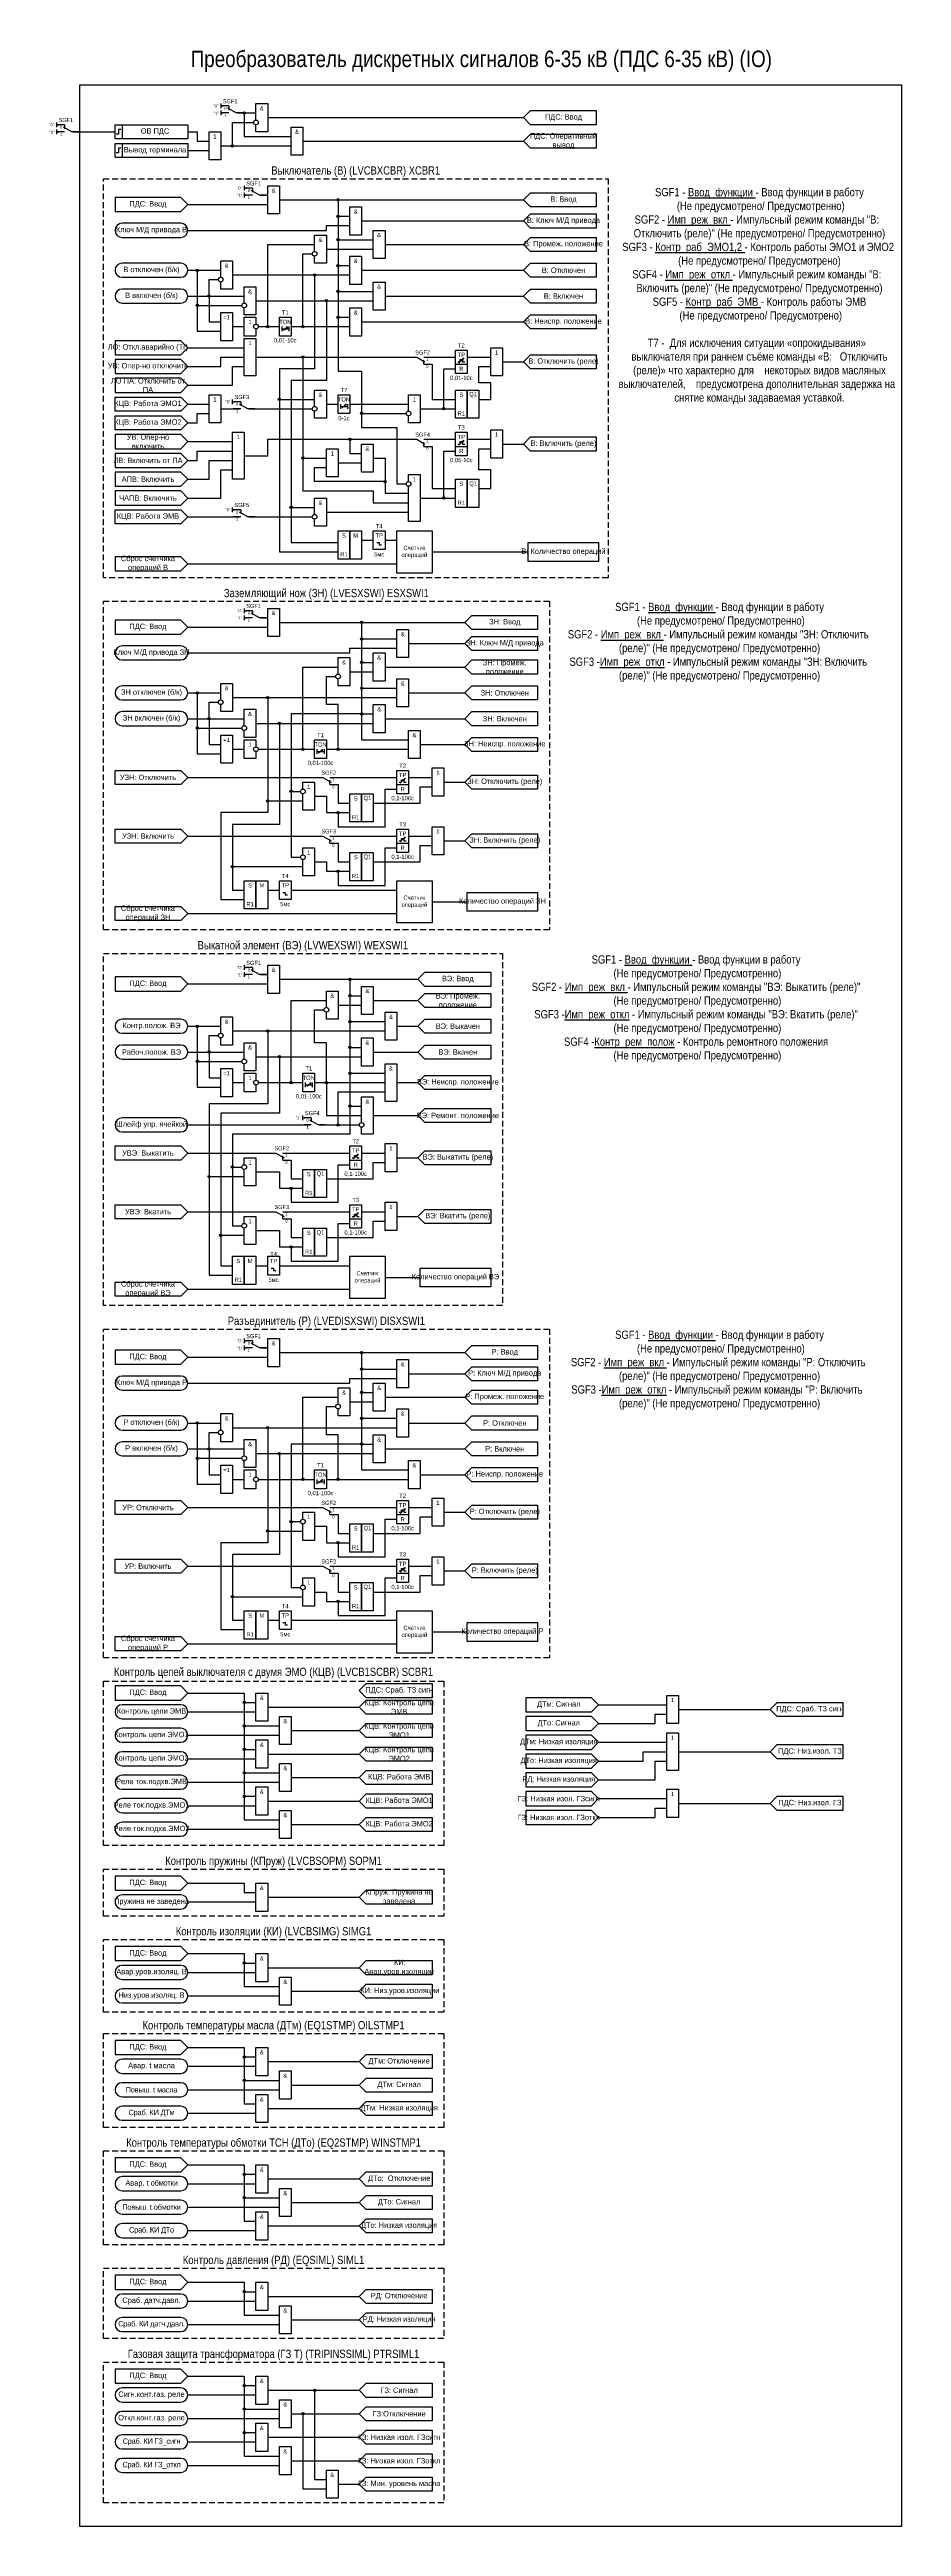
# Model space of a CAD drawing. Header units: millimetres. Extents: x -7300 to 495, y 0 to 1179.
# Drawn here: x -2838 to -2475, y 0 to 1055 of the extents above; entities that cross this region are included whole.
import ezdxf
from ezdxf.enums import TextEntityAlignment as Align

# ---------------------------------------------------------------- set-up
doc = ezdxf.new("R2010")
doc.units = ezdxf.units.MM
doc.linetypes.add('штриховая2', pattern=[0.375, 0.25, -0.125])
doc.layers.add('TEXT', color=7, linetype='Continuous', lineweight=25)
doc.layers.add('Основная', color=7, linetype='Continuous')
doc.styles.add('2.5_Gost_RD', font='ARIALN.TTF', dxfattribs={"height": 2.5})
doc.styles.add('3.5_Gost_RD', font='ARIALN.TTF', dxfattribs={"height": 3.5})
doc.styles.add('Вывод', font='ARIALN.TTF', dxfattribs={"height": 2.5})
doc.styles.add('Компонент', font='ARIALN.TTF', dxfattribs={"height": 3.5})

# ---------------------------------------------------------------- blocks, each defined once
blk = doc.blocks.new('Точка')
at = {"ltscale": 100}
h = blk.add_hatch(color=256, dxfattribs=at)
h.dxf.hatch_style = 1
edge = h.paths.add_edge_path()
edge.add_arc((0, 0), 0.5, 0, 360)
blk.add_circle((0, 0), 0.5, dxfattribs=at)
blk = doc.blocks.new('*U958')
at = {"layer": 'Основная', "color": 0}
blk.add_line((0, 0), (7, 4), dxfattribs=at)
at = {"layer": 'Основная', "ltscale": 0.35}
blk.add_line((6, 6), (6, 2.5), dxfattribs=at)
blk = doc.blocks.new('*U985')
at = {"layer": 'Основная', "color": 0}
for p, q in [((-3, 6), (-9, 6)), ((-3, 0), (-9, 0)), ((9, 0), (3, 0))]:
    blk.add_line(p, q, dxfattribs=at)
at = {"layer": 'Основная', "ltscale": 0.25, "xscale": -1}
blk.add_blockref('*U958', (3, 0), dxfattribs=at)
at = {"layer": 'Основная'}
for tag, height, style, p in [('В1', 2.5, 'Вывод', (-14, 6)), ('В2', 2.5, 'Вывод', (-6, 4)), ('ОУ', 3.5, 'Компонент', (-2, 10)), ('В3', 2.5, 'Вывод', (-6, -2))]:
    blk.add_attdef(tag, text='', height=height, dxfattribs=dict(at, style=style)).set_placement(p, align=Align.MIDDLE_CENTER)
blk = doc.blocks.new('*U1049')
at = {"layer": 'Основная', "color": 0}
for p, q in [((-9, 0), (-3, 0)), ((3, 6), (9, 6)), ((3, 0), (9, 0))]:
    blk.add_line(p, q, dxfattribs=at)
at = {"layer": 'Основная', "ltscale": 0.25}
blk.add_blockref('*U958', (-3, 0), dxfattribs=at)
at = {"layer": 'Основная'}
for tag, height, style, p in [('В2', 2.5, 'Вывод', (6, 8)), ('В3', 2.5, 'Вывод', (6, 2)), ('В1', 2.5, 'Вывод', (14, 6)), ('ОУ', 3.5, 'Компонент', (2, -4))]:
    blk.add_attdef(tag, text='', height=height, dxfattribs=dict(at, style=style)).set_placement(p, align=Align.MIDDLE_CENTER)
blk = doc.blocks.new('*U1050')
at = {"layer": 'Основная', "color": 0}
for p, q in [((-9, 0), (-3, 0)), ((3, 6), (9, 6)), ((3, 0), (9, 0))]:
    blk.add_line(p, q, dxfattribs=at)
at = {"layer": 'Основная', "ltscale": 0.25}
blk.add_blockref('*U958', (-3, 0), dxfattribs=at)
at = {"layer": 'Основная'}
for tag, height, style, p in [('В2', 2.5, 'Вывод', (6, 8)), ('В3', 2.5, 'Вывод', (6, 2)), ('В1', 2.5, 'Вывод', (14, 6)), ('ОУ', 3.5, 'Компонент', (2, -4))]:
    blk.add_attdef(tag, text='', height=height, dxfattribs=dict(at, style=style)).set_placement(p, align=Align.MIDDLE_CENTER)

msp = doc.modelspace()

# ---------------------------------------------------------------- linework, layer by layer
at = {"color": 6, "ltscale": 100}
for p, q in [((-2835, 1024), (-2835, 1022)), ((-2835, 1023), (-2834, 1023)), ((-2835, 1021), (-2835, 1019)), ((-2835, 1020), (-2834, 1020)), ((-2697.5, 844), (-2696.5, 844)), ((-2737.5, 695), (-2736.5, 695)), ((-2742.5, 535), (-2741.5, 535)), ((-2737.5, 384), (-2736.5, 384))]:
    msp.add_line(p, q, dxfattribs=at)
at = {"ltscale": 100}
for p, q in [((-2765, 1032), (-2765, 1030)), ((-2765, 1031), (-2764, 1031)), ((-2765, 1029), (-2765, 1027)), ((-2765, 1028), (-2764, 1028)), ((-2770, 1016), (-2770, 1016)), ((-2755, 997), (-2755, 995)), ((-2755, 996), (-2754, 996)), ((-2755, 994), (-2755, 992)), ((-2755, 993), (-2754, 993)), ((-2710, 984), (-2710, 984)), ((-2700, 974), (-2700, 974)), ((-2710, 963), (-2710, 963)), ((-2700, 952), (-2700, 952)), ((-2710, 941), (-2710, 941)), ((-2735, 937), (-2735, 937)), ((-2663.5, 921.5), (-2661.5, 923.5)), ((-2661.5, 923.5), (-2662, 923.2)), ((-2661.5, 923.5), (-2661.7, 923)), ((-2760, 904), (-2760, 906)), ((-2760, 905), (-2759, 905)), ((-2710, 904), (-2710, 904)), ((-2663.5, 886.5), (-2661.5, 888.5)), ((-2661.5, 888.5), (-2662, 888.2)), ((-2661.5, 888.5), (-2661.7, 888)), ((-2779, 856), (-2757, 856)), ((-2760, 858), (-2760, 860)), ((-2760, 859), (-2759, 859)), ((-2753, 856), (-2726, 856)), ((-2755, 817), (-2755, 815)), ((-2755, 816), (-2754, 816)), ((-2755, 814), (-2755, 812)), ((-2755, 813), (-2754, 813)), ((-2720, 757), (-2720, 757)), ((-2688.5, 742.5), (-2686.5, 744.5)), ((-2686.5, 744.5), (-2687, 744.2)), ((-2686.5, 744.5), (-2686.7, 744)), ((-2688.5, 717.5), (-2686.5, 719.5)), ((-2686.5, 719.5), (-2687, 719.2)), ((-2686.5, 719.5), (-2686.7, 719)), ((-2755, 665), (-2755, 663)), ((-2755, 664), (-2754, 664)), ((-2755, 662), (-2755, 660)), ((-2755, 661), (-2754, 661)), ((-2745, 661), (-2745, 661)), ((-2725, 615), (-2725, 615)), ((-2730, 599), (-2730, 601)), ((-2730, 600), (-2729, 600)), ((-2708.5, 582.5), (-2706.5, 584.5)), ((-2706.5, 584.5), (-2707, 584.2)), ((-2706.5, 584.5), (-2706.7, 584)), ((-2708.5, 557.5), (-2706.5, 559.5)), ((-2706.5, 559.5), (-2707, 559.2)), ((-2706.5, 559.5), (-2706.7, 559)), ((-2755, 506), (-2755, 504)), ((-2755, 505), (-2754, 505)), ((-2755, 503), (-2755, 501)), ((-2755, 502), (-2754, 502)), ((-2720, 446), (-2720, 446)), ((-2688.5, 431.5), (-2686.5, 433.5)), ((-2686.5, 433.5), (-2687, 433.2)), ((-2686.5, 433.5), (-2686.7, 433)), ((-2688.5, 406.5), (-2686.5, 408.5)), ((-2686.5, 408.5), (-2687, 408.2)), ((-2686.5, 408.5), (-2686.7, 408))]:
    msp.add_line(p, q, dxfattribs=at)
at = {"color": 7, "ltscale": 100}
for p, q in [((-2738.3, 935.5), (-2736.6, 936.9)), ((-2736.6, 936.9), (-2737.1, 936.7)), ((-2736.6, 936.9), (-2736.9, 936.5)), ((-2713.3, 902.5), (-2711.6, 903.9)), ((-2711.6, 903.9), (-2712.1, 903.7)), ((-2711.6, 903.9), (-2711.9, 903.5)), ((-2723.3, 755.5), (-2721.6, 756.9)), ((-2721.6, 756.9), (-2722.1, 756.7)), ((-2721.6, 756.9), (-2721.9, 756.5)), ((-2728.3, 613.5), (-2726.6, 614.9)), ((-2726.6, 614.9), (-2727.1, 614.7)), ((-2726.6, 614.9), (-2726.9, 614.5)), ((-2723.3, 444.5), (-2721.6, 445.9)), ((-2721.6, 445.9), (-2722.1, 445.7)), ((-2721.6, 445.9), (-2721.9, 445.5))]:
    msp.add_line(p, q, dxfattribs=at)
at = {"ltscale": 100}
for points in [[(-2825, 1040), (-2475, 1040), (-2475, 0), (-2825, 0)], [(-2810, 1023), (-2779, 1023), (-2779, 1017), (-2810, 1017)], [(-2810, 1023), (-2807, 1023), (-2807, 1017), (-2810, 1017)], [(-2810, 1015), (-2779, 1015), (-2779, 1009), (-2810, 1009)], [(-2810, 1015), (-2807, 1015), (-2807, 1009), (-2810, 1009)], [(-2770, 1020), (-2765, 1020), (-2765, 1008), (-2770, 1008)], [(-2735, 1022), (-2730, 1022), (-2730, 1010), (-2735, 1010)], [(-2810, 992), (-2810, 986), (-2782, 986), (-2779, 989), (-2782, 992)], [(-2745, 997), (-2740, 997), (-2740, 985), (-2745, 985)], [(-2710, 988), (-2705, 988), (-2705, 976), (-2710, 976)], [(-2700, 978), (-2695, 978), (-2695, 966), (-2700, 966)], [(-2710, 967), (-2705, 967), (-2705, 955), (-2710, 955)], [(-2700, 956), (-2695, 956), (-2695, 944), (-2700, 944)], [(-2765, 943), (-2760, 943), (-2760, 931), (-2765, 931)], [(-2740, 941), (-2735, 941), (-2735, 933), (-2740, 933)], [(-2710, 945), (-2705, 945), (-2705, 933), (-2710, 933)], [(-2810, 931), (-2810, 925), (-2782, 925), (-2779, 928), (-2782, 931)], [(-2755, 932), (-2750, 932), (-2750, 916), (-2755, 916)], [(-2810, 923), (-2810, 917), (-2782, 917), (-2779, 920), (-2782, 923)], [(-2665, 927), (-2660, 927), (-2660, 917), (-2665, 917)], [(-2665, 921), (-2660, 921), (-2660, 917), (-2665, 917)], [(-2650, 928), (-2645, 928), (-2645, 916), (-2650, 916)], [(-2810, 915), (-2810, 909), (-2782, 909), (-2779, 912), (-2782, 915)], [(-2770, 908), (-2765, 908), (-2765, 896), (-2770, 896)], [(-2715, 908), (-2710, 908), (-2710, 900), (-2715, 900)], [(-2665, 910), (-2660, 910), (-2660, 898), (-2665, 898)], [(-2660, 910), (-2655, 910), (-2655, 898), (-2660, 898)], [(-2810, 907), (-2782, 907), (-2779, 904), (-2782, 901), (-2810, 901)], [(-2810, 899), (-2782, 899), (-2779, 896), (-2782, 893), (-2810, 893)], [(-2810, 891), (-2810, 885), (-2782, 885), (-2779, 888), (-2782, 891)], [(-2760, 892), (-2755, 892), (-2755, 872), (-2760, 872)], [(-2705, 887), (-2700, 887), (-2700, 875), (-2705, 875)], [(-2665, 892), (-2660, 892), (-2660, 882), (-2665, 882)], [(-2650, 893), (-2645, 893), (-2645, 881), (-2650, 881)], [(-2810, 883), (-2810, 877), (-2782, 877), (-2779, 880), (-2782, 883)], [(-2720, 885), (-2715, 885), (-2715, 873), (-2720, 873)], [(-2665, 886), (-2660, 886), (-2660, 882), (-2665, 882)], [(-2810, 875), (-2810, 869), (-2782, 869), (-2779, 872), (-2782, 875)], [(-2810, 867), (-2810, 861), (-2782, 861), (-2779, 864), (-2782, 867)], [(-2665, 872), (-2660, 872), (-2660, 860), (-2665, 860)], [(-2660, 872), (-2655, 872), (-2655, 860), (-2660, 860)], [(-2810, 859), (-2782, 859), (-2779, 856), (-2782, 853), (-2810, 853)], [(-2745, 817), (-2740, 817), (-2740, 805), (-2745, 805)], [(-2810, 812), (-2810, 806), (-2782, 806), (-2779, 809), (-2782, 812)], [(-2690, 808), (-2685, 808), (-2685, 796), (-2690, 796)], [(-2700, 798), (-2695, 798), (-2695, 786), (-2700, 786)], [(-2690, 787), (-2685, 787), (-2685, 775), (-2690, 775)], [(-2700, 776), (-2695, 776), (-2695, 764), (-2700, 764)], [(-2765, 763), (-2760, 763), (-2760, 751), (-2765, 751)], [(-2725, 761), (-2720, 761), (-2720, 753), (-2725, 753)], [(-2685, 765), (-2680, 765), (-2680, 753), (-2685, 753)], [(-2810, 748), (-2782, 748), (-2779, 745), (-2782, 742), (-2810, 742)], [(-2690, 748), (-2685, 748), (-2685, 738), (-2690, 738)], [(-2690, 742), (-2685, 742), (-2685, 738), (-2690, 738)], [(-2675, 749), (-2670, 749), (-2670, 737), (-2675, 737)], [(-2710, 738), (-2705, 738), (-2705, 726), (-2710, 726)], [(-2705, 738), (-2700, 738), (-2700, 726), (-2705, 726)], [(-2810, 723), (-2782, 723), (-2779, 720), (-2782, 717), (-2810, 717)], [(-2690, 723), (-2685, 723), (-2685, 713), (-2690, 713)], [(-2675, 724), (-2670, 724), (-2670, 712), (-2675, 712)], [(-2710, 713), (-2705, 713), (-2705, 701), (-2710, 701)], [(-2705, 713), (-2700, 713), (-2700, 701), (-2705, 701)], [(-2690, 717), (-2685, 717), (-2685, 713), (-2690, 713)], [(-2745, 665), (-2740, 665), (-2740, 653), (-2745, 653)], [(-2810, 660), (-2810, 654), (-2782, 654), (-2779, 657), (-2782, 660)], [(-2705, 656), (-2700, 656), (-2700, 644), (-2705, 644)], [(-2695, 645), (-2690, 645), (-2690, 633), (-2695, 633)], [(-2705, 634), (-2700, 634), (-2700, 622), (-2705, 622)], [(-2765, 621), (-2760, 621), (-2760, 609), (-2765, 609)], [(-2730, 619), (-2725, 619), (-2725, 611), (-2730, 611)], [(-2810, 588), (-2782, 588), (-2779, 585), (-2782, 582), (-2810, 582)], [(-2710, 588), (-2705, 588), (-2705, 578), (-2710, 578)], [(-2710, 582), (-2705, 582), (-2705, 578), (-2710, 578)], [(-2695, 589), (-2690, 589), (-2690, 577), (-2695, 577)], [(-2730, 578), (-2725, 578), (-2725, 566), (-2730, 566)], [(-2725, 578), (-2720, 578), (-2720, 566), (-2725, 566)], [(-2810, 563), (-2782, 563), (-2779, 560), (-2782, 557), (-2810, 557)], [(-2710, 563), (-2705, 563), (-2705, 553), (-2710, 553)], [(-2695, 564), (-2690, 564), (-2690, 552), (-2695, 552)], [(-2730, 553), (-2725, 553), (-2725, 541), (-2730, 541)], [(-2725, 553), (-2720, 553), (-2720, 541), (-2725, 541)], [(-2710, 557), (-2705, 557), (-2705, 553), (-2710, 553)], [(-2810, 501), (-2810, 495), (-2782, 495), (-2779, 498), (-2782, 501)], [(-2745, 506), (-2740, 506), (-2740, 494), (-2745, 494)], [(-2690, 497), (-2685, 497), (-2685, 485), (-2690, 485)], [(-2700, 487), (-2695, 487), (-2695, 475), (-2700, 475)], [(-2690, 476), (-2685, 476), (-2685, 464), (-2690, 464)], [(-2700, 465), (-2695, 465), (-2695, 453), (-2700, 453)], [(-2685, 454), (-2680, 454), (-2680, 442), (-2685, 442)], [(-2765, 452), (-2760, 452), (-2760, 440), (-2765, 440)], [(-2725, 450), (-2720, 450), (-2720, 442), (-2725, 442)], [(-2810, 437), (-2782, 437), (-2779, 434), (-2782, 431), (-2810, 431)], [(-2690, 437), (-2685, 437), (-2685, 427), (-2690, 427)], [(-2675, 438), (-2670, 438), (-2670, 426), (-2675, 426)], [(-2710, 427), (-2705, 427), (-2705, 415), (-2710, 415)], [(-2705, 427), (-2700, 427), (-2700, 415), (-2705, 415)], [(-2690, 431), (-2685, 431), (-2685, 427), (-2690, 427)], [(-2810, 412), (-2782, 412), (-2779, 409), (-2782, 406), (-2810, 406)], [(-2690, 412), (-2685, 412), (-2685, 402), (-2690, 402)], [(-2675, 413), (-2670, 413), (-2670, 401), (-2675, 401)], [(-2710, 402), (-2705, 402), (-2705, 390), (-2710, 390)], [(-2705, 402), (-2700, 402), (-2700, 390), (-2705, 390)], [(-2690, 406), (-2685, 406), (-2685, 402), (-2690, 402)], [(-2810, 358), (-2810, 352), (-2782, 352), (-2779, 355), (-2782, 358)], [(-2750, 355), (-2745, 355), (-2745, 343), (-2750, 343)], [(-2635, 353), (-2635, 347), (-2607, 347), (-2604, 350), (-2607, 353)], [(-2575, 354), (-2570, 354), (-2570, 342), (-2575, 342)], [(-2740, 345), (-2735, 345), (-2735, 333), (-2740, 333)], [(-2635, 345), (-2635, 339), (-2607, 339), (-2604, 342), (-2607, 345)], [(-2575, 338), (-2570, 338), (-2570, 322), (-2575, 322)], [(-2750, 335), (-2745, 335), (-2745, 323), (-2750, 323)], [(-2635, 337), (-2635, 331), (-2607, 331), (-2604, 334), (-2607, 337)], [(-2635, 329), (-2635, 323), (-2607, 323), (-2604, 326), (-2607, 329)], [(-2740, 325), (-2735, 325), (-2735, 313), (-2740, 313)], [(-2635, 321), (-2635, 315), (-2607, 315), (-2604, 318), (-2607, 321)], [(-2750, 315), (-2745, 315), (-2745, 303), (-2750, 303)], [(-2635, 313), (-2635, 307), (-2607, 307), (-2604, 310), (-2607, 313)], [(-2575, 314), (-2570, 314), (-2570, 302), (-2575, 302)], [(-2740, 305), (-2735, 305), (-2735, 293), (-2740, 293)], [(-2635, 305), (-2635, 299), (-2607, 299), (-2604, 302), (-2607, 305)], [(-2810, 277), (-2810, 271), (-2782, 271), (-2779, 274), (-2782, 277)], [(-2750, 274), (-2745, 274), (-2745, 262), (-2750, 262)], [(-2810, 247), (-2810, 241), (-2782, 241), (-2779, 244), (-2782, 247)], [(-2750, 244), (-2745, 244), (-2745, 232), (-2750, 232)], [(-2740, 234), (-2735, 234), (-2735, 222), (-2740, 222)], [(-2810, 207), (-2810, 201), (-2782, 201), (-2779, 204), (-2782, 207)], [(-2750, 204), (-2745, 204), (-2745, 192), (-2750, 192)], [(-2740, 194), (-2735, 194), (-2735, 182), (-2740, 182)], [(-2750, 184), (-2745, 184), (-2745, 172), (-2750, 172)], [(-2810, 157), (-2810, 151), (-2782, 151), (-2779, 154), (-2782, 157)], [(-2750, 154), (-2745, 154), (-2745, 142), (-2750, 142)], [(-2740, 144), (-2735, 144), (-2735, 132), (-2740, 132)], [(-2750, 134), (-2745, 134), (-2745, 122), (-2750, 122)], [(-2810, 107), (-2810, 101), (-2782, 101), (-2779, 104), (-2782, 107)], [(-2750, 104), (-2745, 104), (-2745, 92), (-2750, 92)], [(-2740, 94), (-2735, 94), (-2735, 82), (-2740, 82)], [(-2810, 67), (-2810, 61), (-2782, 61), (-2779, 64), (-2782, 67)], [(-2750, 64), (-2745, 64), (-2745, 52), (-2750, 52)], [(-2740, 54), (-2735, 54), (-2735, 42), (-2740, 42)], [(-2750, 44), (-2745, 44), (-2745, 32), (-2750, 32)], [(-2740, 34), (-2735, 34), (-2735, 22), (-2740, 22)], [(-2720, 24), (-2715, 24), (-2715, 12), (-2720, 12)]]:
    msp.add_lwpolyline(points, close=True, dxfattribs=at)
for points in [[(-2765, 1014), (-2760, 1014), (-2760, 1024), (-2751, 1024)], [(-2758, 1028), (-2750, 1028)], [(-2758, 1028), (-2755, 1028), (-2755, 1018), (-2735, 1018)], [(-2750, 1025), (-2750, 1032), (-2745, 1032), (-2745, 1020), (-2750, 1020), (-2750, 1023)], [(-2745, 1026), (-2636, 1026)], [(-2636, 1026), (-2633, 1029), (-2605, 1029), (-2605, 1023), (-2633, 1023), (-2636, 1026)], [(-2779, 1020), (-2775, 1020), (-2775, 1016), (-2770, 1016)], [(-2765, 1014), (-2735, 1014)], [(-2730, 1016), (-2636, 1016)], [(-2636, 1016), (-2633, 1019), (-2605, 1019), (-2605, 1013), (-2633, 1013), (-2636, 1016)], [(-2779, 1012), (-2770, 1012)], [(-2748, 993), (-2745, 993)], [(-2636, 991), (-2633, 994), (-2605, 994), (-2605, 988), (-2633, 988), (-2636, 991)], [(-2779, 989), (-2745, 989)], [(-2740, 991), (-2636, 991)], [(-2740, 991), (-2715, 991), (-2715, 984), (-2710, 984)], [(-2740, 991), (-2715, 991), (-2715, 974), (-2700, 974)], [(-2740, 991), (-2715, 991), (-2715, 963), (-2710, 963)], [(-2740, 991), (-2715, 991), (-2715, 952), (-2700, 952)], [(-2740, 991), (-2715, 991), (-2715, 941), (-2710, 941)], [(-2740, 991), (-2715, 991), (-2715, 918), (-2705, 918), (-2705, 900), (-2686, 900)], [(-2740, 991), (-2715, 991), (-2715, 918), (-2715, 918), (-2705, 918), (-2705, 894), (-2690, 894), (-2690, 870), (-2686, 870)], [(-2705, 982), (-2636, 982)], [(-2636, 982), (-2633, 985), (-2605, 985), (-2605, 979), (-2633, 979), (-2636, 982)], [(-2779, 978), (-2720, 978), (-2720, 980), (-2710, 980)], [(-2749, 937), (-2745, 937), (-2745, 972), (-2725, 972)], [(-2725, 969), (-2725, 976), (-2720, 976), (-2720, 964), (-2725, 964), (-2725, 967)], [(-2695, 972), (-2636, 972)], [(-2636, 972), (-2633, 975), (-2605, 975), (-2605, 969), (-2633, 969), (-2636, 972)], [(-2779, 961), (-2765, 961)], [(-2779, 961), (-2775, 961), (-2775, 946), (-2756, 946)], [(-2779, 961), (-2775, 961), (-2775, 935), (-2765, 935)], [(-2765, 958), (-2765, 965), (-2760, 965), (-2760, 953), (-2765, 953), (-2765, 956)], [(-2735, 937), (-2730, 937), (-2730, 968), (-2726, 968)], [(-2720, 970), (-2700, 970)], [(-2705, 961), (-2636, 961)], [(-2636, 961), (-2633, 964), (-2605, 964), (-2605, 958), (-2633, 958), (-2636, 961)], [(-2779, 950), (-2770, 950), (-2770, 957), (-2766, 957)], [(-2779, 950), (-2755, 950)], [(-2779, 950), (-2770, 950), (-2770, 939), (-2765, 939)], [(-2760, 959), (-2710, 959)], [(-2760, 959), (-2725, 959), (-2725, 919), (-2740, 919), (-2740, 906), (-2725, 906)], [(-2755, 947), (-2755, 954), (-2750, 954), (-2750, 942), (-2755, 942), (-2755, 945)], [(-2695, 950), (-2636, 950)], [(-2636, 950), (-2633, 953), (-2605, 953), (-2605, 947), (-2633, 947), (-2636, 950)], [(-2750, 936), (-2750, 933), (-2755, 933), (-2755, 941), (-2750, 941), (-2750, 938)], [(-2750, 948), (-2700, 948)], [(-2750, 948), (-2720, 948), (-2720, 914), (-2735, 914), (-2735, 860), (-2725, 860)], [(-2705, 939), (-2636, 939)], [(-2636, 939), (-2633, 942), (-2605, 942), (-2605, 936), (-2633, 936), (-2636, 939)], [(-2760, 937), (-2755, 937)], [(-2749, 937), (-2740, 937)], [(-2739, 937), (-2739, 935)], [(-2739, 936), (-2736, 936)], [(-2736, 937), (-2736, 935)], [(-2735, 937), (-2710, 937)], [(-2779, 928), (-2755, 928)], [(-2779, 920), (-2765, 920), (-2765, 924), (-2755, 924)], [(-2779, 912), (-2760, 912), (-2760, 920), (-2755, 920)], [(-2750, 924), (-2730, 924), (-2730, 881), (-2720, 881)], [(-2750, 924), (-2682, 924)], [(-2750, 924), (-2730, 924), (-2730, 867), (-2700, 867), (-2700, 862), (-2685, 862)], [(-2680, 902), (-2670, 902), (-2670, 919), (-2665, 919)], [(-2678, 924), (-2665, 924)], [(-2678, 921), (-2675, 921), (-2675, 906), (-2665, 906)], [(-2664, 922), (-2663, 922), (-2663, 923), (-2662, 923), (-2662, 922), (-2661, 922)], [(-2660, 924), (-2650, 924)], [(-2655, 906), (-2650, 906), (-2650, 913), (-2655, 913), (-2655, 920), (-2650, 920)], [(-2645, 922), (-2636, 922)], [(-2636, 922), (-2633, 925), (-2605, 925), (-2605, 919), (-2633, 919), (-2636, 922)], [(-2725, 903), (-2725, 910), (-2720, 910), (-2720, 898), (-2725, 898), (-2725, 901)], [(-2685, 901), (-2685, 908), (-2680, 908), (-2680, 896), (-2685, 896), (-2685, 899)], [(-2779, 904), (-2770, 904)], [(-2779, 896), (-2775, 896), (-2775, 900), (-2770, 900)], [(-2765, 902), (-2757, 902)], [(-2753, 902), (-2726, 902)], [(-2720, 904), (-2715, 904)], [(-2714, 904), (-2714, 902)], [(-2714, 903), (-2711, 903)], [(-2711, 904), (-2711, 902)], [(-2710, 904), (-2685, 904)], [(-2680, 902), (-2665, 902)], [(-2779, 888), (-2760, 888)], [(-2755, 882), (-2745, 882), (-2745, 889), (-2710, 889), (-2710, 883), (-2705, 883)], [(-2755, 882), (-2745, 882), (-2745, 889), (-2682, 889)], [(-2678, 889), (-2665, 889)], [(-2664, 887), (-2663, 887), (-2663, 888), (-2662, 888), (-2662, 887), (-2661, 887)], [(-2660, 889), (-2650, 889)], [(-2645, 887), (-2636, 887)], [(-2636, 887), (-2633, 890), (-2605, 890), (-2605, 884), (-2633, 884), (-2636, 887)], [(-2779, 880), (-2775, 880), (-2775, 884), (-2760, 884)], [(-2779, 872), (-2770, 872), (-2770, 880), (-2760, 880)], [(-2779, 864), (-2765, 864), (-2765, 876), (-2760, 876)], [(-2700, 881), (-2695, 881), (-2695, 871), (-2725, 871), (-2725, 877), (-2720, 877)], [(-2715, 879), (-2705, 879)], [(-2700, 881), (-2695, 881), (-2695, 866), (-2685, 866)], [(-2680, 864), (-2670, 864), (-2670, 884), (-2665, 884)], [(-2678, 886), (-2675, 886), (-2675, 868), (-2665, 868)], [(-2655, 868), (-2650, 868), (-2650, 876), (-2655, 876), (-2655, 885), (-2650, 885)], [(-2685, 871), (-2685, 874), (-2680, 874), (-2680, 854), (-2685, 854), (-2685, 869)], [(-2725, 857), (-2725, 864), (-2720, 864), (-2720, 852), (-2725, 852), (-2725, 855)], [(-2720, 858), (-2685, 858)], [(-2680, 864), (-2665, 864)], [(-2748, 813), (-2745, 813)], [(-2661, 811), (-2658, 814), (-2630, 814), (-2630, 808), (-2658, 808), (-2661, 811)], [(-2779, 809), (-2745, 809)], [(-2740, 811), (-2661, 811)], [(-2740, 811), (-2705, 811), (-2705, 794), (-2700, 794)], [(-2740, 811), (-2705, 811), (-2705, 783), (-2690, 783)], [(-2740, 811), (-2705, 811), (-2705, 772), (-2700, 772)], [(-2740, 811), (-2705, 811), (-2705, 761), (-2685, 761)], [(-2740, 811), (-2705, 811), (-2705, 772), (-2735, 772), (-2735, 711), (-2731, 711)], [(-2740, 811), (-2705, 811), (-2705, 772), (-2735, 772), (-2735, 739), (-2731, 739)], [(-2740, 811), (-2705, 811), (-2705, 804), (-2690, 804)], [(-2685, 802), (-2661, 802)], [(-2661, 802), (-2658, 805), (-2630, 805), (-2630, 799), (-2658, 799), (-2661, 802)], [(-2779, 798), (-2710, 798), (-2710, 800), (-2690, 800)], [(-2749, 757), (-2730, 757), (-2730, 792), (-2715, 792)], [(-2715, 789), (-2715, 796), (-2710, 796), (-2710, 784), (-2715, 784), (-2715, 787)], [(-2695, 792), (-2661, 792)], [(-2661, 792), (-2658, 795), (-2630, 795), (-2630, 789), (-2658, 789), (-2661, 792)], [(-2779, 781), (-2765, 781)], [(-2779, 781), (-2775, 781), (-2775, 766), (-2756, 766)], [(-2779, 781), (-2775, 781), (-2775, 755), (-2765, 755)], [(-2765, 778), (-2765, 785), (-2760, 785), (-2760, 773), (-2765, 773), (-2765, 776)], [(-2720, 757), (-2715, 757), (-2715, 776), (-2720, 776), (-2720, 788), (-2716, 788)], [(-2710, 790), (-2700, 790)], [(-2685, 781), (-2661, 781)], [(-2661, 781), (-2658, 784), (-2630, 784), (-2630, 778), (-2658, 778), (-2661, 781)], [(-2779, 770), (-2770, 770), (-2770, 777), (-2766, 777)], [(-2760, 779), (-2690, 779)], [(-2760, 779), (-2745, 779), (-2745, 735), (-2730, 735), (-2730, 735)], [(-2755, 767), (-2755, 774), (-2750, 774), (-2750, 762), (-2755, 762), (-2755, 765)], [(-2661, 770), (-2658, 773), (-2630, 773), (-2630, 767), (-2658, 767), (-2661, 770)], [(-2779, 770), (-2755, 770)], [(-2779, 770), (-2770, 770), (-2770, 759), (-2765, 759)], [(-2750, 768), (-2740, 768), (-2740, 725), (-2760, 725), (-2760, 707), (-2730, 707)], [(-2750, 756), (-2750, 753), (-2755, 753), (-2755, 761), (-2750, 761), (-2750, 758)], [(-2750, 768), (-2700, 768)], [(-2695, 770), (-2661, 770)], [(-2661, 759), (-2658, 762), (-2630, 762), (-2630, 756), (-2658, 756), (-2661, 759)], [(-2760, 757), (-2755, 757)], [(-2749, 757), (-2725, 757)], [(-2724, 757), (-2724, 755)], [(-2724, 756), (-2721, 756)], [(-2721, 757), (-2721, 755)], [(-2720, 757), (-2685, 757)], [(-2680, 759), (-2661, 759)], [(-2779, 745), (-2722, 745)], [(-2730, 740), (-2730, 743), (-2725, 743), (-2725, 731), (-2730, 731), (-2730, 738)], [(-2725, 737), (-2720, 737), (-2720, 730), (-2715, 730), (-2715, 724), (-2695, 724), (-2695, 740), (-2690, 740)], [(-2718, 745), (-2690, 745)], [(-2718, 742), (-2715, 742), (-2715, 734), (-2710, 734)], [(-2700, 734), (-2680, 734), (-2680, 741), (-2675, 741)], [(-2689, 743), (-2688, 743), (-2688, 744), (-2687, 744), (-2687, 743), (-2686, 743)], [(-2685, 745), (-2675, 745)], [(-2670, 743), (-2661, 743)], [(-2661, 743), (-2658, 746), (-2630, 746), (-2630, 740), (-2658, 740), (-2661, 743)], [(-2725, 737), (-2720, 737), (-2720, 730), (-2710, 730)], [(-2779, 720), (-2722, 720)], [(-2718, 720), (-2690, 720)], [(-2689, 718), (-2688, 718), (-2688, 719), (-2687, 719), (-2687, 718), (-2686, 718)], [(-2685, 720), (-2675, 720)], [(-2670, 718), (-2661, 718)], [(-2661, 718), (-2658, 721), (-2630, 721), (-2630, 715), (-2658, 715), (-2661, 718)], [(-2730, 712), (-2730, 715), (-2725, 715), (-2725, 703), (-2730, 703), (-2730, 710)], [(-2725, 709), (-2720, 709), (-2720, 705), (-2715, 705), (-2715, 699), (-2695, 699), (-2695, 715), (-2690, 715)], [(-2725, 709), (-2720, 709), (-2720, 705), (-2710, 705)], [(-2718, 717), (-2715, 717), (-2715, 709), (-2710, 709)], [(-2700, 709), (-2680, 709), (-2680, 716), (-2675, 716)], [(-2779, 657), (-2745, 657)], [(-2740, 659), (-2710, 659), (-2710, 593), (-2760, 593), (-2760, 579), (-2756, 579)], [(-2740, 659), (-2710, 659), (-2710, 593), (-2760, 593), (-2760, 554), (-2756, 554)], [(-2748, 661), (-2745, 661)], [(-2740, 659), (-2681, 659)], [(-2740, 659), (-2710, 659), (-2710, 652), (-2705, 652)], [(-2740, 659), (-2710, 659), (-2710, 641), (-2695, 641)], [(-2740, 659), (-2710, 659), (-2710, 630), (-2705, 630)], [(-2740, 659), (-2710, 659), (-2710, 619), (-2695, 619)], [(-2740, 659), (-2710, 659), (-2710, 605), (-2705, 605)], [(-2681, 659), (-2678, 662), (-2650, 662), (-2650, 656), (-2678, 656), (-2681, 659)], [(-2749, 615), (-2735, 615), (-2735, 650), (-2720, 650)], [(-2725, 615), (-2720, 615), (-2720, 632), (-2725, 632), (-2725, 646), (-2721, 646)], [(-2720, 647), (-2720, 654), (-2715, 654), (-2715, 642), (-2720, 642), (-2720, 645)], [(-2715, 648), (-2705, 648)], [(-2700, 650), (-2681, 650)], [(-2681, 650), (-2678, 653), (-2650, 653), (-2650, 647), (-2678, 647), (-2681, 650)], [(-2779, 639), (-2765, 639)], [(-2779, 639), (-2775, 639), (-2775, 624), (-2756, 624)], [(-2779, 639), (-2775, 639), (-2775, 613), (-2765, 613)], [(-2779, 628), (-2770, 628), (-2770, 635), (-2766, 635)], [(-2760, 637), (-2745, 637), (-2745, 606), (-2770, 606), (-2770, 575), (-2755, 575), (-2755, 575)], [(-2765, 636), (-2765, 643), (-2760, 643), (-2760, 631), (-2765, 631), (-2765, 634)], [(-2760, 637), (-2695, 637)], [(-2690, 639), (-2681, 639)], [(-2681, 639), (-2678, 642), (-2650, 642), (-2650, 636), (-2678, 636), (-2681, 639)], [(-2779, 628), (-2755, 628)], [(-2779, 628), (-2770, 628), (-2770, 617), (-2765, 617)], [(-2750, 626), (-2740, 626), (-2740, 602), (-2765, 602), (-2765, 550), (-2755, 550)], [(-2755, 625), (-2755, 632), (-2750, 632), (-2750, 620), (-2755, 620), (-2755, 623)], [(-2750, 626), (-2705, 626)], [(-2700, 628), (-2681, 628)], [(-2695, 610), (-2695, 623), (-2690, 623), (-2690, 607), (-2695, 607), (-2695, 610)], [(-2681, 628), (-2678, 631), (-2650, 631), (-2650, 625), (-2678, 625), (-2681, 628)], [(-2760, 615), (-2755, 615)], [(-2750, 614), (-2750, 611), (-2755, 611), (-2755, 619), (-2750, 619), (-2750, 616)], [(-2749, 615), (-2730, 615)], [(-2729, 615), (-2729, 613)], [(-2729, 614), (-2726, 614)], [(-2726, 615), (-2726, 613)], [(-2725, 615), (-2695, 615)], [(-2725, 615), (-2720, 615), (-2720, 601), (-2705, 601)], [(-2690, 615), (-2681, 615)], [(-2681, 615), (-2678, 618), (-2650, 618), (-2650, 612), (-2678, 612), (-2681, 615)], [(-2723, 597), (-2715, 597), (-2715, 611), (-2695, 611)], [(-2705, 598), (-2705, 609), (-2700, 609), (-2700, 593), (-2705, 593), (-2705, 596)], [(-2681, 601), (-2678, 604), (-2650, 604), (-2650, 598), (-2678, 598), (-2681, 601)], [(-2779, 597), (-2727, 597)], [(-2723, 597), (-2706, 597)], [(-2700, 601), (-2681, 601)], [(-2779, 585), (-2742, 585)], [(-2755, 580), (-2755, 583), (-2750, 583), (-2750, 571), (-2755, 571), (-2755, 578)], [(-2738, 585), (-2710, 585)], [(-2738, 582), (-2735, 582), (-2735, 574), (-2730, 574)], [(-2720, 574), (-2700, 574), (-2700, 581), (-2695, 581)], [(-2709, 583), (-2708, 583), (-2708, 584), (-2707, 584), (-2707, 583), (-2706, 583)], [(-2705, 585), (-2695, 585)], [(-2690, 583), (-2681, 583)], [(-2681, 583), (-2678, 586), (-2650, 586), (-2650, 580), (-2678, 580), (-2681, 583)], [(-2750, 577), (-2740, 577), (-2740, 570), (-2735, 570), (-2735, 564), (-2715, 564), (-2715, 580), (-2710, 580)], [(-2750, 577), (-2740, 577), (-2740, 570), (-2730, 570)], [(-2779, 560), (-2742, 560)], [(-2738, 560), (-2710, 560)], [(-2705, 560), (-2695, 560)], [(-2681, 558), (-2678, 561), (-2650, 561), (-2650, 555), (-2678, 555), (-2681, 558)], [(-2755, 555), (-2755, 558), (-2750, 558), (-2750, 546), (-2755, 546), (-2755, 553)], [(-2750, 552), (-2740, 552), (-2740, 545), (-2735, 545), (-2735, 539), (-2715, 539), (-2715, 555), (-2710, 555)], [(-2750, 552), (-2740, 552), (-2740, 545), (-2730, 545)], [(-2738, 557), (-2735, 557), (-2735, 549), (-2730, 549)], [(-2720, 549), (-2700, 549), (-2700, 556), (-2695, 556)], [(-2709, 558), (-2708, 558), (-2708, 559), (-2707, 559), (-2707, 558), (-2706, 558)], [(-2690, 558), (-2681, 558)], [(-2779, 498), (-2745, 498)], [(-2748, 502), (-2745, 502)], [(-2740, 500), (-2661, 500)], [(-2740, 500), (-2705, 500), (-2705, 483), (-2700, 483)], [(-2740, 500), (-2705, 500), (-2705, 472), (-2690, 472)], [(-2740, 500), (-2705, 500), (-2705, 461), (-2700, 461)], [(-2740, 500), (-2705, 500), (-2705, 450), (-2685, 450)], [(-2740, 500), (-2705, 500), (-2705, 461), (-2735, 461), (-2735, 400), (-2731, 400)], [(-2740, 500), (-2705, 500), (-2705, 461), (-2735, 461), (-2735, 428), (-2731, 428)], [(-2740, 500), (-2705, 500), (-2705, 493), (-2690, 493)], [(-2661, 500), (-2658, 503), (-2630, 503), (-2630, 497), (-2658, 497), (-2661, 500)], [(-2779, 487), (-2710, 487), (-2710, 489), (-2690, 489)], [(-2685, 491), (-2661, 491)], [(-2661, 491), (-2658, 494), (-2630, 494), (-2630, 488), (-2658, 488), (-2661, 491)], [(-2749, 446), (-2730, 446), (-2730, 481), (-2715, 481)], [(-2720, 446), (-2715, 446), (-2715, 465), (-2720, 465), (-2720, 477), (-2716, 477)], [(-2715, 478), (-2715, 485), (-2710, 485), (-2710, 473), (-2715, 473), (-2715, 476)], [(-2710, 479), (-2700, 479)], [(-2695, 481), (-2661, 481)], [(-2661, 481), (-2658, 484), (-2630, 484), (-2630, 478), (-2658, 478), (-2661, 481)], [(-2779, 470), (-2765, 470)], [(-2779, 470), (-2775, 470), (-2775, 455), (-2756, 455)], [(-2779, 470), (-2775, 470), (-2775, 444), (-2765, 444)], [(-2779, 459), (-2770, 459), (-2770, 466), (-2766, 466)], [(-2765, 467), (-2765, 474), (-2760, 474), (-2760, 462), (-2765, 462), (-2765, 465)], [(-2760, 468), (-2690, 468)], [(-2760, 468), (-2745, 468), (-2745, 424), (-2730, 424), (-2730, 424)], [(-2685, 470), (-2661, 470)], [(-2661, 470), (-2658, 473), (-2630, 473), (-2630, 467), (-2658, 467), (-2661, 470)], [(-2779, 459), (-2755, 459)], [(-2779, 459), (-2770, 459), (-2770, 448), (-2765, 448)], [(-2750, 457), (-2740, 457), (-2740, 414), (-2760, 414), (-2760, 396), (-2730, 396)], [(-2755, 456), (-2755, 463), (-2750, 463), (-2750, 451), (-2755, 451), (-2755, 454)], [(-2750, 457), (-2700, 457)], [(-2695, 459), (-2661, 459)], [(-2661, 459), (-2658, 462), (-2630, 462), (-2630, 456), (-2658, 456), (-2661, 459)], [(-2760, 446), (-2755, 446)], [(-2750, 445), (-2750, 442), (-2755, 442), (-2755, 450), (-2750, 450), (-2750, 447)], [(-2749, 446), (-2725, 446)], [(-2724, 446), (-2724, 444)], [(-2724, 445), (-2721, 445)], [(-2721, 446), (-2721, 444)], [(-2720, 446), (-2685, 446)], [(-2680, 448), (-2661, 448)], [(-2661, 448), (-2658, 451), (-2630, 451), (-2630, 445), (-2658, 445), (-2661, 448)], [(-2779, 434), (-2722, 434)], [(-2718, 434), (-2690, 434)], [(-2689, 432), (-2688, 432), (-2688, 433), (-2687, 433), (-2687, 432), (-2686, 432)], [(-2685, 434), (-2675, 434)], [(-2661, 432), (-2658, 435), (-2630, 435), (-2630, 429), (-2658, 429), (-2661, 432)], [(-2730, 429), (-2730, 432), (-2725, 432), (-2725, 420), (-2730, 420), (-2730, 427)], [(-2725, 426), (-2720, 426), (-2720, 419), (-2715, 419), (-2715, 413), (-2695, 413), (-2695, 429), (-2690, 429)], [(-2725, 426), (-2720, 426), (-2720, 419), (-2710, 419)], [(-2718, 431), (-2715, 431), (-2715, 423), (-2710, 423)], [(-2700, 423), (-2680, 423), (-2680, 430), (-2675, 430)], [(-2670, 432), (-2661, 432)], [(-2779, 409), (-2722, 409)], [(-2730, 401), (-2730, 404), (-2725, 404), (-2725, 392), (-2730, 392), (-2730, 399)], [(-2725, 398), (-2720, 398), (-2720, 394), (-2715, 394), (-2715, 388), (-2695, 388), (-2695, 404), (-2690, 404)], [(-2718, 409), (-2690, 409)], [(-2718, 406), (-2715, 406), (-2715, 398), (-2710, 398)], [(-2700, 398), (-2680, 398), (-2680, 405), (-2675, 405)], [(-2689, 407), (-2688, 407), (-2688, 408), (-2687, 408), (-2687, 407), (-2686, 407)], [(-2685, 409), (-2675, 409)], [(-2670, 407), (-2661, 407)], [(-2661, 407), (-2658, 410), (-2630, 410), (-2630, 404), (-2658, 404), (-2661, 407)], [(-2725, 398), (-2720, 398), (-2720, 394), (-2710, 394)], [(-2706, 356), (-2703, 359), (-2675, 359), (-2675, 353), (-2703, 353), (-2706, 356)], [(-2779, 355), (-2755, 355), (-2755, 351), (-2750, 351)], [(-2779, 355), (-2755, 355), (-2755, 341), (-2740, 341)], [(-2779, 355), (-2755, 355), (-2755, 331), (-2750, 331)], [(-2779, 355), (-2755, 355), (-2755, 321), (-2740, 321)], [(-2779, 355), (-2755, 355), (-2755, 311), (-2750, 311)], [(-2779, 355), (-2755, 355), (-2755, 301), (-2740, 301)], [(-2745, 349), (-2706, 349)], [(-2675, 346), (-2703, 346), (-2706, 349), (-2703, 352), (-2675, 352), (-2675, 346), (-2703, 346), (-2706, 349), (-2703, 352), (-2675, 352)], [(-2604, 350), (-2575, 350)], [(-2531, 348), (-2528, 351), (-2500, 351), (-2500, 345), (-2528, 345), (-2531, 348)], [(-2779, 347), (-2750, 347)], [(-2735, 339), (-2706, 339)], [(-2675, 336), (-2703, 336), (-2706, 339), (-2703, 342), (-2675, 342), (-2675, 336), (-2703, 336), (-2706, 339), (-2703, 342), (-2675, 342)], [(-2604, 342), (-2580, 342), (-2580, 346), (-2575, 346)], [(-2570, 348), (-2531, 348)], [(-2779, 337), (-2740, 337)], [(-2745, 329), (-2706, 329)], [(-2675, 326), (-2703, 326), (-2706, 329), (-2703, 332), (-2675, 332), (-2675, 326), (-2703, 326), (-2706, 329), (-2703, 332), (-2675, 332)], [(-2604, 334), (-2575, 334)], [(-2604, 326), (-2585, 326), (-2585, 330), (-2575, 330)], [(-2570, 330), (-2531, 330)], [(-2531, 330), (-2528, 333), (-2500, 333), (-2500, 327), (-2528, 327), (-2531, 330)], [(-2779, 327), (-2750, 327)], [(-2779, 317), (-2740, 317)], [(-2735, 319), (-2706, 319)], [(-2675, 316), (-2703, 316), (-2706, 319), (-2703, 322), (-2675, 322), (-2675, 316), (-2703, 316), (-2706, 319), (-2703, 322), (-2675, 322)], [(-2604, 318), (-2580, 318), (-2580, 326), (-2575, 326)], [(-2779, 307), (-2750, 307)], [(-2745, 309), (-2706, 309)], [(-2675, 306), (-2703, 306), (-2706, 309), (-2703, 312), (-2675, 312), (-2675, 306), (-2703, 306), (-2706, 309), (-2703, 312), (-2675, 312)], [(-2604, 310), (-2575, 310)], [(-2604, 302), (-2580, 302), (-2580, 306), (-2575, 306)], [(-2570, 308), (-2531, 308)], [(-2531, 308), (-2528, 311), (-2500, 311), (-2500, 305), (-2528, 305), (-2531, 308)], [(-2779, 297), (-2740, 297)], [(-2735, 299), (-2706, 299)], [(-2675, 296), (-2703, 296), (-2706, 299), (-2703, 302), (-2675, 302), (-2675, 296), (-2703, 296), (-2706, 299), (-2703, 302), (-2675, 302)], [(-2779, 274), (-2755, 274), (-2755, 270), (-2750, 270)], [(-2779, 266), (-2750, 266)], [(-2745, 268), (-2706, 268)], [(-2706, 268), (-2703, 271), (-2675, 271), (-2675, 265), (-2703, 265), (-2706, 268)], [(-2779, 244), (-2755, 244), (-2755, 240), (-2750, 240)], [(-2779, 244), (-2755, 244), (-2755, 230), (-2740, 230)], [(-2779, 236), (-2750, 236)], [(-2745, 238), (-2706, 238)], [(-2706, 238), (-2703, 241), (-2675, 241), (-2675, 235), (-2703, 235), (-2706, 238)], [(-2779, 226), (-2740, 226)], [(-2735, 228), (-2706, 228)], [(-2706, 228), (-2703, 231), (-2675, 231), (-2675, 225), (-2703, 225), (-2706, 228)], [(-2779, 204), (-2755, 204), (-2755, 200), (-2750, 200)], [(-2779, 204), (-2755, 204), (-2755, 190), (-2740, 190)], [(-2779, 204), (-2755, 204), (-2755, 180), (-2750, 180)], [(-2706, 198), (-2703, 201), (-2675, 201), (-2675, 195), (-2703, 195), (-2706, 198)], [(-2779, 196), (-2750, 196)], [(-2745, 198), (-2706, 198)], [(-2706, 188), (-2703, 191), (-2675, 191), (-2675, 185), (-2703, 185), (-2706, 188)], [(-2779, 186), (-2740, 186)], [(-2735, 188), (-2706, 188)], [(-2706, 178), (-2703, 181), (-2675, 181), (-2675, 175), (-2703, 175), (-2706, 178)], [(-2779, 176), (-2750, 176)], [(-2745, 178), (-2706, 178)], [(-2779, 154), (-2755, 154), (-2755, 150), (-2750, 150)], [(-2779, 154), (-2755, 154), (-2755, 140), (-2740, 140)], [(-2779, 154), (-2755, 154), (-2755, 130), (-2750, 130)], [(-2745, 148), (-2706, 148)], [(-2706, 148), (-2703, 151), (-2675, 151), (-2675, 145), (-2703, 145), (-2706, 148)], [(-2779, 146), (-2750, 146)], [(-2735, 138), (-2706, 138)], [(-2706, 138), (-2703, 141), (-2675, 141), (-2675, 135), (-2703, 135), (-2706, 138)], [(-2779, 136), (-2740, 136)], [(-2745, 128), (-2706, 128)], [(-2706, 128), (-2703, 131), (-2675, 131), (-2675, 125), (-2703, 125), (-2706, 128)], [(-2779, 126), (-2750, 126)], [(-2779, 104), (-2755, 104), (-2755, 100), (-2750, 100)], [(-2779, 104), (-2755, 104), (-2755, 90), (-2740, 90)], [(-2779, 96), (-2750, 96)], [(-2745, 98), (-2706, 98)], [(-2706, 98), (-2703, 101), (-2675, 101), (-2675, 95), (-2703, 95), (-2706, 98)], [(-2779, 86), (-2740, 86)], [(-2735, 88), (-2706, 88)], [(-2706, 88), (-2703, 91), (-2675, 91), (-2675, 85), (-2703, 85), (-2706, 88)], [(-2779, 64), (-2755, 64), (-2755, 60), (-2750, 60)], [(-2779, 64), (-2755, 64), (-2755, 50), (-2740, 50)], [(-2779, 64), (-2755, 64), (-2755, 40), (-2750, 40)], [(-2779, 64), (-2755, 64), (-2755, 30), (-2740, 30)], [(-2779, 56), (-2750, 56)], [(-2745, 58), (-2706, 58)], [(-2745, 58), (-2725, 58), (-2725, 20), (-2720, 20)], [(-2706, 58), (-2703, 61), (-2675, 61), (-2675, 55), (-2703, 55), (-2706, 58)], [(-2779, 46), (-2740, 46)], [(-2735, 48), (-2706, 48)], [(-2735, 48), (-2730, 48), (-2730, 16), (-2720, 16)], [(-2706, 48), (-2703, 51), (-2675, 51), (-2675, 45), (-2703, 45), (-2706, 48)], [(-2779, 36), (-2750, 36)], [(-2745, 38), (-2706, 38)], [(-2706, 38), (-2703, 41), (-2675, 41), (-2675, 35), (-2703, 35), (-2706, 38)], [(-2779, 26), (-2740, 26)], [(-2735, 28), (-2706, 28)], [(-2706, 28), (-2703, 31), (-2675, 31), (-2675, 25), (-2703, 25), (-2706, 28)], [(-2715, 18), (-2706, 18)], [(-2706, 18), (-2703, 21), (-2675, 21), (-2675, 15), (-2703, 15), (-2706, 18)]]:
    msp.add_lwpolyline(points, dxfattribs=at)
at = {"color": 6, "ltscale": 100}
for points in [[(-2828, 1020), (-2810, 1020)], [(-2760, 959), (-2725, 959), (-2725, 919), (-2740, 919), (-2740, 906), (-2740, 906), (-2740, 841), (-2715, 841)], [(-2750, 948), (-2720, 948), (-2720, 914), (-2735, 914), (-2735, 845), (-2715, 845)], [(-2705, 846), (-2700, 846)], [(-2698.5, 845), (-2697.5, 845)], [(-2697.5, 845), (-2697.5, 844)], [(-2695, 846), (-2690, 846)], [(-2779, 836), (-2690, 836)], [(-2675, 841), (-2634, 841)], [(-2760, 779), (-2745, 779), (-2745, 730), (-2765, 730), (-2765, 693), (-2755, 693)], [(-2750, 768), (-2740, 768), (-2740, 725), (-2760, 725), (-2760, 697), (-2755, 697)], [(-2745, 697), (-2740, 697)], [(-2735, 697), (-2690, 697)], [(-2779, 687), (-2690, 687)], [(-2738.5, 696), (-2737.5, 696)], [(-2737.5, 696), (-2737.5, 695)], [(-2675, 692), (-2660, 692)], [(-2760, 637), (-2745, 637), (-2745, 606), (-2770, 606), (-2770, 533), (-2760, 533)], [(-2750, 626), (-2740, 626), (-2740, 602), (-2765, 602), (-2765, 537), (-2760, 537)], [(-2750, 537), (-2745, 537)], [(-2743.5, 536), (-2742.5, 536)], [(-2742.5, 536), (-2742.5, 535)], [(-2740, 537), (-2710, 537)], [(-2695, 532), (-2680, 532)], [(-2779, 527), (-2710, 527)], [(-2760, 468), (-2745, 468), (-2745, 419), (-2765, 419), (-2765, 382), (-2755, 382)], [(-2750, 457), (-2740, 457), (-2740, 414), (-2760, 414), (-2760, 386), (-2755, 386)], [(-2745, 386), (-2740, 386)], [(-2738.5, 385), (-2737.5, 385)], [(-2737.5, 385), (-2737.5, 384)], [(-2735, 386), (-2690, 386)], [(-2675, 381), (-2660, 381)], [(-2779, 376), (-2690, 376)]]:
    msp.add_lwpolyline(points, dxfattribs=at)
at = {"lineweight": 30, "ltscale": 100}
for points in [[(-2807.5, 1021), (-2808.5, 1021), (-2808.5, 1019), (-2809.5, 1019)], [(-2807.5, 1013), (-2808.5, 1013), (-2808.5, 1011), (-2809.5, 1011)]]:
    msp.add_lwpolyline(points, dxfattribs=at)
at = {"linetype": 'штриховая2', "ltscale": 10}
for points in [[(-2600, 830), (-2815, 830), (-2815, 1000), (-2600, 1000)], [(-2625, 680), (-2815, 680), (-2815, 820), (-2625, 820)], [(-2645, 520), (-2815, 520), (-2815, 670), (-2645, 670)], [(-2625, 370), (-2815, 370), (-2815, 510), (-2625, 510)], [(-2670, 290), (-2815, 290), (-2815, 360), (-2670, 360)], [(-2670, 260), (-2815, 260), (-2815, 280), (-2670, 280)], [(-2670, 219), (-2815, 219), (-2815, 250), (-2670, 250)], [(-2815, 210), (-2670, 210), (-2670, 170), (-2815, 170)], [(-2815, 160), (-2670, 160), (-2670, 120), (-2815, 120)], [(-2815, 110), (-2670, 110), (-2670, 80), (-2815, 80)], [(-2815, 70), (-2670, 70), (-2670, 10), (-2815, 10)]]:
    msp.add_lwpolyline(points, close=True, dxfattribs=at)
at = {"ltscale": 100}
for points in [[(-2807, 975), (-2782, 975, 1), (-2782, 981), (-2807, 981, 1)], [(-2807, 958), (-2782, 958, 1), (-2782, 964), (-2807, 964, 1)], [(-2807, 947), (-2782, 947, 1), (-2782, 953), (-2807, 953, 1)], [(-2807, 795), (-2782, 795, 1), (-2782, 801), (-2807, 801, 1)], [(-2807, 778), (-2782, 778, 1), (-2782, 784), (-2807, 784, 1)], [(-2807, 767), (-2782, 767, 1), (-2782, 773), (-2807, 773, 1)], [(-2807, 636), (-2782, 636, 1), (-2782, 642), (-2807, 642, 1)], [(-2807, 625), (-2782, 625, 1), (-2782, 631), (-2807, 631, 1)], [(-2807, 594), (-2782, 594, 1), (-2782, 600), (-2807, 600, 1)], [(-2807, 484), (-2782, 484, 1), (-2782, 490), (-2807, 490, 1)], [(-2807, 467), (-2782, 467, 1), (-2782, 473), (-2807, 473, 1)], [(-2807, 456), (-2782, 456, 1), (-2782, 462), (-2807, 462, 1)], [(-2807, 344), (-2782, 344, 1), (-2782, 350), (-2807, 350, 1)], [(-2807, 334), (-2782, 334, 1), (-2782, 340), (-2807, 340, 1)], [(-2807, 324), (-2782, 324, 1), (-2782, 330), (-2807, 330, 1)], [(-2807, 314), (-2782, 314, 1), (-2782, 320), (-2807, 320, 1)], [(-2807, 304), (-2782, 304, 1), (-2782, 310), (-2807, 310, 1)], [(-2807, 294), (-2782, 294, 1), (-2782, 300), (-2807, 300, 1)], [(-2807, 263), (-2782, 263, 1), (-2782, 269), (-2807, 269, 1)], [(-2807, 233), (-2782, 233, 1), (-2782, 239), (-2807, 239, 1)], [(-2807, 223), (-2782, 223, 1), (-2782, 229), (-2807, 229, 1)], [(-2807, 193), (-2782, 193, 1), (-2782, 199), (-2807, 199, 1)], [(-2807, 183), (-2782, 183, 1), (-2782, 189), (-2807, 189, 1)], [(-2807, 173), (-2782, 173, 1), (-2782, 179), (-2807, 179, 1)], [(-2807, 143), (-2782, 143, 1), (-2782, 149), (-2807, 149, 1)], [(-2807, 133), (-2782, 133, 1), (-2782, 139), (-2807, 139, 1)], [(-2807, 123), (-2782, 123, 1), (-2782, 129), (-2807, 129, 1)], [(-2807, 93), (-2782, 93, 1), (-2782, 99), (-2807, 99, 1)], [(-2807, 83), (-2782, 83, 1), (-2782, 89), (-2807, 89, 1)], [(-2807, 53), (-2782, 53, 1), (-2782, 59), (-2807, 59, 1)], [(-2807, 43), (-2782, 43, 1), (-2782, 49), (-2807, 49, 1)], [(-2807, 33), (-2782, 33, 1), (-2782, 39), (-2807, 39, 1)], [(-2807, 23), (-2782, 23, 1), (-2782, 29), (-2807, 29, 1)]]:
    msp.add_lwpolyline(points, format="xyb", close=True, dxfattribs=at)
at = {"color": 6, "ltscale": 100}
for points in [[(-2715, 850), (-2710, 850), (-2710, 838), (-2715, 838)], [(-2710, 850), (-2705, 850), (-2705, 838), (-2710, 838)], [(-2700, 850), (-2695, 850), (-2695, 842), (-2700, 842)], [(-2690, 850), (-2675, 850), (-2675, 832), (-2690, 832)], [(-2634, 845), (-2604, 845), (-2604, 837), (-2634, 837)], [(-2810, 839), (-2810, 833), (-2782, 833), (-2779, 836), (-2782, 839)], [(-2755, 701), (-2750, 701), (-2750, 689), (-2755, 689)], [(-2750, 701), (-2745, 701), (-2745, 689), (-2750, 689)], [(-2740, 701), (-2735, 701), (-2735, 693), (-2740, 693)], [(-2690, 701), (-2675, 701), (-2675, 683), (-2690, 683)], [(-2810, 690), (-2782, 690), (-2779, 687), (-2782, 684), (-2810, 684)], [(-2660, 696), (-2630, 696), (-2630, 688), (-2660, 688)], [(-2760, 541), (-2755, 541), (-2755, 529), (-2760, 529)], [(-2755, 541), (-2750, 541), (-2750, 529), (-2755, 529)], [(-2745, 541), (-2740, 541), (-2740, 533), (-2745, 533)], [(-2710, 541), (-2695, 541), (-2695, 523), (-2710, 523)], [(-2810, 530), (-2782, 530), (-2779, 527), (-2782, 524), (-2810, 524)], [(-2680, 536), (-2650, 536), (-2650, 528), (-2680, 528)], [(-2755, 390), (-2750, 390), (-2750, 378), (-2755, 378)], [(-2750, 390), (-2745, 390), (-2745, 378), (-2750, 378)], [(-2740, 390), (-2735, 390), (-2735, 382), (-2740, 382)], [(-2690, 390), (-2675, 390), (-2675, 372), (-2690, 372)], [(-2660, 385), (-2630, 385), (-2630, 377), (-2660, 377)], [(-2810, 379), (-2782, 379), (-2779, 376), (-2782, 373), (-2810, 373)]]:
    msp.add_lwpolyline(points, close=True, dxfattribs=at)
for centre in [(-2750, 1024), (-2750, 937), (-2725, 902), (-2725, 856), (-2750, 757), (-2750, 615), (-2705, 597), (-2750, 446)]:
    msp.add_circle(centre, 1)
at = {"ltscale": 100}
for centre in [(-2725, 968), (-2765, 957), (-2755, 946), (-2685, 900), (-2685, 870), (-2715, 788), (-2765, 777), (-2755, 766), (-2730, 739), (-2730, 711), (-2720, 646), (-2765, 635), (-2755, 624), (-2755, 579), (-2755, 554), (-2715, 477), (-2765, 466), (-2755, 455), (-2730, 428), (-2730, 400)]:
    msp.add_circle(centre, 1, dxfattribs=at)

# ---------------------------------------------------------------- block references
for p in [(-2755, 1028), (-2760, 1014), (-2715, 991), (-2715, 984), (-2715, 974), (-2715, 963), (-2715, 952), (-2715, 941), (-2730, 924), (-2740, 906), (-2705, 900), (-2670, 902), (-2710, 889), (-2730, 881), (-2695, 871), (-2735, 860), (-2670, 864), (-2705, 811), (-2705, 804), (-2705, 794), (-2705, 783), (-2705, 772), (-2735, 739), (-2715, 730), (-2715, 705), (-2710, 659), (-2710, 652), (-2710, 641), (-2710, 630), (-2710, 619), (-2735, 570), (-2735, 545), (-2705, 500), (-2705, 493), (-2705, 483), (-2705, 472), (-2705, 461), (-2735, 428), (-2715, 419), (-2715, 394), (-2755, 351), (-2755, 341), (-2755, 331), (-2755, 321), (-2755, 311), (-2755, 240), (-2755, 200), (-2755, 190), (-2755, 150), (-2755, 140), (-2755, 100), (-2755, 60), (-2725, 58), (-2755, 50), (-2730, 48), (-2755, 40)]:
    msp.add_blockref('Точка', p, dxfattribs=at)
at = {"color": 2, "ltscale": 100}
for p in [(-2775, 961), (-2770, 950), (-2725, 959), (-2775, 946), (-2720, 948), (-2745, 937), (-2730, 937), (-2775, 781), (-2770, 770), (-2745, 779), (-2775, 766), (-2740, 768), (-2730, 757), (-2715, 757), (-2745, 735), (-2760, 707), (-2775, 639), (-2745, 637), (-2775, 624), (-2770, 628), (-2740, 626), (-2735, 615), (-2720, 615), (-2710, 605), (-2715, 597), (-2770, 575), (-2760, 579), (-2765, 550), (-2775, 470), (-2745, 468), (-2775, 455), (-2770, 459), (-2740, 457), (-2730, 446), (-2715, 446), (-2745, 424), (-2760, 396)]:
    msp.add_blockref('Точка', p, dxfattribs=at)
at = {"ltscale": 100, "xscale": 0.5, "yscale": 0.5, "zscale": 0.5}
msp.add_blockref('*U985', (-2755, 902), dxfattribs=at).add_auto_attribs({'ОУ': 'SGF3', 'В1': '"0"', 'В2': '0', 'В3': '1'})
at = {"layer": 'Основная', "color": 6, "ltscale": 0.25, "xscale": 0.5, "yscale": 0.5, "zscale": 0.5}
msp.add_blockref('*U985', (-2830, 1020), dxfattribs=at).add_auto_attribs({'ОУ': 'SGF1', 'В1': '"0"', 'В2': '0', 'В3': '1'})
at = {"layer": 'Основная', "ltscale": 0.25, "xscale": 0.5, "yscale": 0.5, "zscale": 0.5}
for p, values in [((-2760, 1028), {'ОУ': 'SGF1', 'В1': '"0"', 'В2': '0', 'В3': '1'}), ((-2750, 993), {'ОУ': 'SGF1', 'В1': '"0"', 'В2': '0', 'В3': '1'}), ((-2755, 856), {'ОУ': 'SGF5', 'В1': '"0"', 'В2': '0', 'В3': '1'}), ((-2750, 813), {'ОУ': 'SGF1', 'В1': '"0"', 'В2': '0', 'В3': '1'}), ((-2750, 661), {'ОУ': 'SGF1', 'В1': '"0"', 'В2': '0', 'В3': '1'}), ((-2725, 597), {'ОУ': 'SGF4', 'В1': '"1"', 'В2': '0', 'В3': '1'}), ((-2750, 502), {'ОУ': 'SGF1', 'В1': '"0"', 'В2': '0', 'В3': '1'})]:
    msp.add_blockref('*U985', p, dxfattribs=at).add_auto_attribs(values)
at = {"layer": 'Основная', "ltscale": 0.25}
ref = msp.add_blockref('*U1049', (-2680, 924), dxfattribs=dict(at, xscale=-0.5, yscale=0.5, zscale=0.5, rotation=180))
ref.add_attrib('ОУ', 'SGF2', dxfattribs={"height": 1.75, "style": 'Компонент'}).set_placement((-2679, 926), align=Align.MIDDLE_CENTER)
ref.add_attrib('В2', '0', dxfattribs={"height": 1.25, "style": 'Вывод'}).set_placement((-2677, 920), align=Align.MIDDLE_CENTER)
ref.add_attrib('В3', '1', dxfattribs={"height": 1.25, "style": 'Вывод'}).set_placement((-2677, 923), align=Align.MIDDLE_CENTER)
ref = msp.add_blockref('*U1049', (-2680, 889), dxfattribs=dict(at, xscale=-0.5, yscale=0.5, zscale=0.5, rotation=180))
ref.add_attrib('ОУ', 'SGF4', dxfattribs={"height": 1.75, "style": 'Компонент'}).set_placement((-2679, 891), align=Align.MIDDLE_CENTER)
ref.add_attrib('В2', '0', dxfattribs={"height": 1.25, "style": 'Вывод'}).set_placement((-2677, 885), align=Align.MIDDLE_CENTER)
ref.add_attrib('В3', '1', dxfattribs={"height": 1.25, "style": 'Вывод'}).set_placement((-2677, 888), align=Align.MIDDLE_CENTER)
ref = msp.add_blockref('*U1050', (-2720, 745), dxfattribs=dict(at, xscale=-0.5, yscale=0.5, zscale=0.5, rotation=180))
ref.add_attrib('ОУ', 'SGF2', dxfattribs={"height": 1.75, "style": 'Компонент'}).set_placement((-2719, 747), align=Align.MIDDLE_CENTER)
ref.add_attrib('В2', '0', dxfattribs={"height": 1.25, "style": 'Вывод'}).set_placement((-2717, 741), align=Align.MIDDLE_CENTER)
ref.add_attrib('В3', '1', dxfattribs={"height": 1.25, "style": 'Вывод'}).set_placement((-2717, 744), align=Align.MIDDLE_CENTER)
ref = msp.add_blockref('*U1050', (-2720, 720), dxfattribs=dict(at, xscale=-0.5, yscale=0.5, zscale=0.5, rotation=180))
ref.add_attrib('ОУ', 'SGF3', dxfattribs={"height": 1.75, "style": 'Компонент'}).set_placement((-2719, 722), align=Align.MIDDLE_CENTER)
ref.add_attrib('В2', '0', dxfattribs={"height": 1.25, "style": 'Вывод'}).set_placement((-2717, 716), align=Align.MIDDLE_CENTER)
ref.add_attrib('В3', '1', dxfattribs={"height": 1.25, "style": 'Вывод'}).set_placement((-2717, 719), align=Align.MIDDLE_CENTER)
ref = msp.add_blockref('*U1050', (-2740, 585), dxfattribs=dict(at, xscale=-0.5, yscale=0.5, zscale=0.5, rotation=180))
ref.add_attrib('ОУ', 'SGF2', dxfattribs={"height": 1.75, "style": 'Компонент'}).set_placement((-2739, 587), align=Align.MIDDLE_CENTER)
ref.add_attrib('В2', '0', dxfattribs={"height": 1.25, "style": 'Вывод'}).set_placement((-2737, 581), align=Align.MIDDLE_CENTER)
ref.add_attrib('В3', '1', dxfattribs={"height": 1.25, "style": 'Вывод'}).set_placement((-2737, 584), align=Align.MIDDLE_CENTER)
ref = msp.add_blockref('*U1050', (-2740, 560), dxfattribs=dict(at, xscale=-0.5, yscale=0.5, zscale=0.5, rotation=180))
ref.add_attrib('ОУ', 'SGF3', dxfattribs={"height": 1.75, "style": 'Компонент'}).set_placement((-2739, 562), align=Align.MIDDLE_CENTER)
ref.add_attrib('В2', '0', dxfattribs={"height": 1.25, "style": 'Вывод'}).set_placement((-2737, 556), align=Align.MIDDLE_CENTER)
ref.add_attrib('В3', '1', dxfattribs={"height": 1.25, "style": 'Вывод'}).set_placement((-2737, 559), align=Align.MIDDLE_CENTER)
ref = msp.add_blockref('*U1050', (-2720, 434), dxfattribs=dict(at, xscale=-0.5, yscale=0.5, zscale=0.5, rotation=180))
ref.add_attrib('ОУ', 'SGF2', dxfattribs={"height": 1.75, "style": 'Компонент'}).set_placement((-2719, 436), align=Align.MIDDLE_CENTER)
ref.add_attrib('В2', '0', dxfattribs={"height": 1.25, "style": 'Вывод'}).set_placement((-2717, 430), align=Align.MIDDLE_CENTER)
ref.add_attrib('В3', '1', dxfattribs={"height": 1.25, "style": 'Вывод'}).set_placement((-2717, 433), align=Align.MIDDLE_CENTER)
ref = msp.add_blockref('*U1050', (-2720, 409), dxfattribs=dict(at, xscale=-0.5, yscale=0.5, zscale=0.5, rotation=180))
ref.add_attrib('ОУ', 'SGF3', dxfattribs={"height": 1.75, "style": 'Компонент'}).set_placement((-2719, 411), align=Align.MIDDLE_CENTER)
ref.add_attrib('В2', '0', dxfattribs={"height": 1.25, "style": 'Вывод'}).set_placement((-2717, 405), align=Align.MIDDLE_CENTER)
ref.add_attrib('В3', '1', dxfattribs={"height": 1.25, "style": 'Вывод'}).set_placement((-2717, 408), align=Align.MIDDLE_CENTER)

# ---------------------------------------------------------------- texts
at = {"ltscale": 100, "attachment_point": 5}
for s, insert, char_height, width, style in [('{\\C3;Преобразователь дискретных сигналов 6-35 кВ (ПДС 6-35 кВ) (IO)}', (-2654, 1050), 7, 340, '3.5_Gost_RD'), ('&', (-2747.5, 1030), 1.8, 5, '2.5_Gost_RD'), ('ПДС: Ввод', (-2619, 1026), 2.3, 28, '2.5_Gost_RD'), ('1', (-2767.5, 1018), 1.8, 5, '2.5_Gost_RD'), ('&', (-2732.5, 1020), 1.8, 5, '2.5_Gost_RD'), ('ПДС: Оперативный вывод', (-2619, 1016), 2.3, 28, '2.5_Gost_RD'), ('&', (-2742.5, 995), 1.8, 5, '2.5_Gost_RD'), ('В: Ввод', (-2619, 991), 2.3, 28, '2.5_Gost_RD'), ('&', (-2707.5, 986), 1.8, 5, '2.5_Gost_RD'), ('&', (-2722.5, 974), 1.8, 5, '2.5_Gost_RD'), ('&', (-2697.5, 976), 1.8, 5, '2.5_Gost_RD'), ('&', (-2762.5, 963), 1.8, 5, '2.5_Gost_RD'), ('&', (-2707.5, 965), 1.8, 5, '2.5_Gost_RD'), ('&', (-2752.5, 952), 1.8, 5, '2.5_Gost_RD'), ('&', (-2697.5, 954), 1.8, 5, '2.5_Gost_RD'), ('=1', (-2762.5, 941), 1.8, 5, '2.5_Gost_RD'), ('1', (-2752.5, 939), 1.8, 5, '2.5_Gost_RD'), ('TON', (-2737.5, 939), 1.8, 5, '2.5_Gost_RD'), ('T1', (-2737.5, 943), 1.8, 5, '2.5_Gost_RD'), ('&', (-2707.5, 943), 1.8, 5, '2.5_Gost_RD'), ('1', (-2752.5, 930), 1.8, 5, '2.5_Gost_RD'), ('0,01-10с', (-2737.5, 931), 1.8, 5, '2.5_Gost_RD'), ('T2', (-2662.5, 929), 1.8, 5, '2.5_Gost_RD'), ('TP', (-2662.5, 925), 1.8, 5, '2.5_Gost_RD'), ('R', (-2662.5, 919), 1.8, 5, '2.5_Gost_RD'), ('1', (-2647.5, 926), 1.8, 5, '2.5_Gost_RD'), ('&', (-2722.5, 908), 1.8, 5, '2.5_Gost_RD'), ('T7', (-2712.5, 910), 1.8, 5, '2.5_Gost_RD'), ('0,01-10с', (-2662.5, 915), 1.8, 5, '2.5_Gost_RD'), ('S', (-2662.5, 908), 1.8, 5, '2.5_Gost_RD'), ('Q1', (-2657.5, 908), 1.8, 5, '2.5_Gost_RD'), ('1', (-2767.5, 906), 1.8, 5, '2.5_Gost_RD'), ('TON', (-2712.5, 906), 1.8, 5, '2.5_Gost_RD'), ('0-1с', (-2712.5, 898), 1.8, 5, '2.5_Gost_RD'), ('1', (-2682.5, 906), 1.8, 5, '2.5_Gost_RD'), ('R1', (-2662.5, 900), 1.8, 5, '2.5_Gost_RD'), ('1', (-2757.5, 890), 1.8, 5, '2.5_Gost_RD'), ('TP', (-2662.5, 890), 1.8, 5, '2.5_Gost_RD'), ('T3', (-2662.5, 894), 1.8, 5, '2.5_Gost_RD'), ('1', (-2647.5, 891), 1.8, 5, '2.5_Gost_RD'), ('1', (-2717.5, 883), 1.8, 5, '2.5_Gost_RD'), ('&', (-2702.5, 885), 1.8, 5, '2.5_Gost_RD'), ('0,05-10с', (-2662.5, 880), 1.8, 5, '2.5_Gost_RD'), ('R', (-2662.5, 884), 1.8, 5, '2.5_Gost_RD'), ('1', (-2682.5, 872), 1.8, 5, '2.5_Gost_RD'), ('S', (-2662.5, 870), 1.8, 5, '2.5_Gost_RD'), ('Q1', (-2657.5, 870), 1.8, 5, '2.5_Gost_RD'), ('&', (-2722.5, 862), 1.8, 5, '2.5_Gost_RD'), ('R1', (-2662.5, 862), 1.8, 5, '2.5_Gost_RD'), ('&', (-2742.5, 815), 1.8, 5, '2.5_Gost_RD'), ('ЗН: Ввод', (-2644, 811), 2.3, 28, '2.5_Gost_RD'), ('&', (-2687.5, 806), 1.8, 5, '2.5_Gost_RD'), ('&', (-2712.5, 794), 1.8, 5, '2.5_Gost_RD'), ('&', (-2697.5, 796), 1.8, 5, '2.5_Gost_RD'), ('ЗН: Промеж. положение', (-2644, 792), 2.3, 28, '2.5_Gost_RD'), ('ЗН отключен (б/к)', (-2794.5, 781), 2.3, 31, '2.5_Gost_RD'), ('&', (-2762.5, 783), 1.8, 5, '2.5_Gost_RD'), ('&', (-2687.5, 785), 1.8, 5, '2.5_Gost_RD'), ('ЗН: Отключен', (-2644, 781), 2.3, 28, '2.5_Gost_RD'), ('ЗН включен (б/к)', (-2794.5, 770), 2.3, 31, '2.5_Gost_RD'), ('&', (-2752.5, 772), 1.8, 5, '2.5_Gost_RD'), ('&', (-2697.5, 774), 1.8, 5, '2.5_Gost_RD'), ('ЗН: Включен', (-2644, 770), 2.3, 28, '2.5_Gost_RD'), ('=1', (-2762.5, 761), 1.8, 5, '2.5_Gost_RD'), ('1', (-2752.5, 759), 1.8, 5, '2.5_Gost_RD'), ('TON', (-2722.5, 759), 1.8, 5, '2.5_Gost_RD'), ('T1', (-2722.5, 763), 1.8, 5, '2.5_Gost_RD'), ('&', (-2682.5, 763), 1.8, 5, '2.5_Gost_RD'), ('ЗН: Неиспр. положение', (-2644, 759), 2.3, 28, '2.5_Gost_RD'), ('0,01-100с', (-2722.5, 751), 1.8, 5, '2.5_Gost_RD'), ('T2', (-2687.5, 750), 1.8, 5, '2.5_Gost_RD'), ('УЗН: Отключить', (-2796, 745), 2.3, 28, '2.5_Gost_RD'), ('1', (-2727.5, 741), 1.8, 5, '2.5_Gost_RD'), ('TP', (-2687.5, 746), 1.8, 5, '2.5_Gost_RD'), ('R', (-2687.5, 740), 1.8, 5, '2.5_Gost_RD'), ('1', (-2672.5, 747), 1.8, 5, '2.5_Gost_RD'), ('ЗН: Отключить (реле)', (-2644, 743), 2.3, 28, '2.5_Gost_RD'), ('R1', (-2707.5, 728), 1.8, 5, '2.5_Gost_RD'), ('S', (-2707.5, 736), 1.8, 5, '2.5_Gost_RD'), ('Q1', (-2702.5, 736), 1.8, 5, '2.5_Gost_RD'), ('0,1-100с', (-2687.5, 736), 1.8, 5, '2.5_Gost_RD'), ('УЗН: Включить', (-2796, 720), 2.3, 28, '2.5_Gost_RD'), ('TP', (-2687.5, 721), 1.8, 5, '2.5_Gost_RD'), ('T3', (-2687.5, 725), 1.8, 5, '2.5_Gost_RD'), ('1', (-2672.5, 722), 1.8, 5, '2.5_Gost_RD'), ('ЗН: Включить (реле)', (-2644, 718), 2.3, 28, '2.5_Gost_RD'), ('1', (-2727.5, 713), 1.8, 5, '2.5_Gost_RD'), ('S', (-2707.5, 711), 1.8, 5, '2.5_Gost_RD'), ('Q1', (-2702.5, 711), 1.8, 5, '2.5_Gost_RD'), ('0,1-100с', (-2687.5, 711), 1.8, 5, '2.5_Gost_RD'), ('R', (-2687.5, 715), 1.8, 5, '2.5_Gost_RD'), ('R1', (-2707.5, 703), 1.8, 5, '2.5_Gost_RD'), ('&', (-2742.5, 663), 1.8, 5, '2.5_Gost_RD'), ('&', (-2702.5, 654), 1.8, 5, '2.5_Gost_RD'), ('ВЭ: Ввод', (-2664, 659), 2.3, 28, '2.5_Gost_RD'), ('&', (-2717.5, 652), 1.8, 5, '2.5_Gost_RD'), ('&', (-2692.5, 643), 1.8, 5, '2.5_Gost_RD'), ('ВЭ: Промеж. положение', (-2664, 650), 2.3, 28, '2.5_Gost_RD'), ('Контр.полож. ВЭ', (-2794.5, 639), 2.3, 31, '2.5_Gost_RD'), ('&', (-2762.5, 641), 1.8, 5, '2.5_Gost_RD'), ('ВЭ: Выкачен', (-2664, 639), 2.3, 28, '2.5_Gost_RD'), ('\\pt18.4;Рабоч.полож. ВЭ', (-2794.5, 628), 2.3, 31, '2.5_Gost_RD'), ('&', (-2752.5, 630), 1.8, 5, '2.5_Gost_RD'), ('&', (-2702.5, 632), 1.8, 5, '2.5_Gost_RD'), ('ВЭ: Вкачен', (-2664, 628), 2.3, 28, '2.5_Gost_RD'), ('=1', (-2762.5, 619), 1.8, 5, '2.5_Gost_RD'), ('1', (-2752.5, 617), 1.8, 5, '2.5_Gost_RD'), ('TON', (-2727.5, 617), 1.8, 5, '2.5_Gost_RD'), ('T1', (-2727.5, 621), 1.8, 5, '2.5_Gost_RD'), ('&', (-2692.5, 621), 1.8, 5, '2.5_Gost_RD'), ('ВЭ: Неиспр. положение', (-2664, 615), 2.3, 28, '2.5_Gost_RD'), ('0,01-100с', (-2727.5, 609), 1.8, 5, '2.5_Gost_RD'), ('&', (-2702.5, 607), 1.8, 5, '2.5_Gost_RD'), ('ВЭ: Ремонт. положение', (-2664, 601), 2.3, 28, '2.5_Gost_RD'), ('Шлейф упр. ячейкой', (-2794.5, 597), 2.3, 31, '2.5_Gost_RD'), ('T2', (-2707.5, 590), 1.8, 5, '2.5_Gost_RD'), ('УВЭ: Выкатить', (-2796, 585), 2.3, 28, '2.5_Gost_RD'), ('1', (-2752.5, 581), 1.8, 5, '2.5_Gost_RD'), ('TP', (-2707.5, 586), 1.8, 5, '2.5_Gost_RD'), ('R', (-2707.5, 580), 1.8, 5, '2.5_Gost_RD'), ('1', (-2692.5, 587), 1.8, 5, '2.5_Gost_RD'), ('ВЭ: Выкатить (реле)', (-2664, 583), 2.3, 28, '2.5_Gost_RD'), ('S', (-2727.5, 576), 1.8, 5, '2.5_Gost_RD'), ('Q1', (-2722.5, 576), 1.8, 5, '2.5_Gost_RD'), ('0,1-100с', (-2707.5, 576), 1.8, 5, '2.5_Gost_RD'), ('УВЭ: Вкатить', (-2796, 560), 2.3, 28, '2.5_Gost_RD'), ('R1', (-2727.5, 568), 1.8, 5, '2.5_Gost_RD'), ('TP', (-2707.5, 561), 1.8, 5, '2.5_Gost_RD'), ('T3', (-2707.5, 565), 1.8, 5, '2.5_Gost_RD'), ('1', (-2692.5, 562), 1.8, 5, '2.5_Gost_RD'), ('ВЭ: Вкатить (реле)', (-2664, 558), 2.3, 28, '2.5_Gost_RD'), ('1', (-2752.5, 556), 1.8, 5, '2.5_Gost_RD'), ('S', (-2727.5, 551), 1.8, 5, '2.5_Gost_RD'), ('Q1', (-2722.5, 551), 1.8, 5, '2.5_Gost_RD'), ('0,1-100с', (-2707.5, 551), 1.8, 5, '2.5_Gost_RD'), ('R', (-2707.5, 555), 1.8, 5, '2.5_Gost_RD'), ('R1', (-2727.5, 543), 1.8, 5, '2.5_Gost_RD'), ('&', (-2742.5, 504), 1.8, 5, '2.5_Gost_RD'), ('&', (-2687.5, 495), 1.8, 5, '2.5_Gost_RD'), ('Р: Ввод', (-2644, 500), 2.3, 28, '2.5_Gost_RD'), ('&', (-2697.5, 485), 1.8, 5, '2.5_Gost_RD'), ('&', (-2712.5, 483), 1.8, 5, '2.5_Gost_RD'), ('&', (-2687.5, 474), 1.8, 5, '2.5_Gost_RD'), ('Р: Промеж. положение', (-2644, 481), 2.3, 28, '2.5_Gost_RD'), ('Р отключен (б/к)', (-2794.5, 470), 2.3, 31, '2.5_Gost_RD'), ('&', (-2762.5, 472), 1.8, 5, '2.5_Gost_RD'), ('Р: Отключен', (-2644, 470), 2.3, 28, '2.5_Gost_RD'), ('Р включен (б/к)', (-2794.5, 459), 2.3, 31, '2.5_Gost_RD'), ('&', (-2752.5, 461), 1.8, 5, '2.5_Gost_RD'), ('&', (-2697.5, 463), 1.8, 5, '2.5_Gost_RD'), ('Р: Включен', (-2644, 459), 2.3, 28, '2.5_Gost_RD'), ('=1', (-2762.5, 450), 1.8, 5, '2.5_Gost_RD'), ('1', (-2752.5, 448), 1.8, 5, '2.5_Gost_RD'), ('TON', (-2722.5, 448), 1.8, 5, '2.5_Gost_RD'), ('T1', (-2722.5, 452), 1.8, 5, '2.5_Gost_RD'), ('&', (-2682.5, 452), 1.8, 5, '2.5_Gost_RD'), ('Р: Неиспр. положение', (-2644, 448), 2.3, 28, '2.5_Gost_RD'), ('УР: Отключить', (-2796, 434), 2.3, 28, '2.5_Gost_RD'), ('0,01-100с', (-2722.5, 440), 1.8, 5, '2.5_Gost_RD'), ('TP', (-2687.5, 435), 1.8, 5, '2.5_Gost_RD'), ('T2', (-2687.5, 439), 1.8, 5, '2.5_Gost_RD'), ('1', (-2672.5, 436), 1.8, 5, '2.5_Gost_RD'), ('Р: Отключить (реле)', (-2644, 432), 2.3, 28, '2.5_Gost_RD'), ('1', (-2727.5, 430), 1.8, 5, '2.5_Gost_RD'), ('S', (-2707.5, 425), 1.8, 5, '2.5_Gost_RD'), ('Q1', (-2702.5, 425), 1.8, 5, '2.5_Gost_RD'), ('0,1-100с', (-2687.5, 425), 1.8, 5, '2.5_Gost_RD'), ('R', (-2687.5, 429), 1.8, 5, '2.5_Gost_RD'), ('R1', (-2707.5, 417), 1.8, 5, '2.5_Gost_RD'), ('T3', (-2687.5, 414), 1.8, 5, '2.5_Gost_RD'), ('1', (-2672.5, 411), 1.8, 5, '2.5_Gost_RD'), ('УР: Включить', (-2796, 409), 2.3, 28, '2.5_Gost_RD'), ('1', (-2727.5, 402), 1.8, 5, '2.5_Gost_RD'), ('S', (-2707.5, 400), 1.8, 5, '2.5_Gost_RD'), ('Q1', (-2702.5, 400), 1.8, 5, '2.5_Gost_RD'), ('0,1-100с', (-2687.5, 400), 1.8, 5, '2.5_Gost_RD'), ('TP', (-2687.5, 410), 1.8, 5, '2.5_Gost_RD'), ('R', (-2687.5, 404), 1.8, 5, '2.5_Gost_RD'), ('Р: Включить (реле)', (-2644, 407), 2.3, 28, '2.5_Gost_RD'), ('R1', (-2707.5, 392), 1.8, 5, '2.5_Gost_RD'), ('&', (-2747.5, 353), 1.8, 5, '2.5_Gost_RD'), ('КЦВ: Контроль цепи ЭМВ', (-2689, 349), 2.3, 28, '2.5_Gost_RD'), ('ПДС: Сраб. ТЗ сигн', (-2689, 356), 2.3, 28, '2.5_Gost_RD'), ('1', (-2572.5, 352), 1.8, 5, '2.5_Gost_RD'), ('ПДС: Сраб. ТЗ сигн', (-2514, 348), 2.3, 28, '2.5_Gost_RD'), ('&', (-2737.5, 343), 1.8, 5, '2.5_Gost_RD'), ('КЦВ: Контроль цепи ЭМО1', (-2689, 339), 2.3, 28, '2.5_Gost_RD'), ('&', (-2747.5, 333), 1.8, 5, '2.5_Gost_RD'), ('КЦВ: Контроль цепи ЭМО2', (-2689, 329), 2.3, 28, '2.5_Gost_RD'), ('1', (-2572.5, 336), 1.8, 5, '2.5_Gost_RD'), ('ПДС: Низ.изол. ТЗ', (-2514, 330), 2.3, 28, '2.5_Gost_RD'), ('&', (-2737.5, 323), 1.8, 5, '2.5_Gost_RD'), ('КЦВ: Работа ЭМВ', (-2689, 319), 2.3, 28, '2.5_Gost_RD'), ('&', (-2747.5, 313), 1.8, 5, '2.5_Gost_RD'), ('КЦВ: Работа ЭМО1', (-2689, 309), 2.3, 28, '2.5_Gost_RD'), ('1', (-2572.5, 312), 1.8, 5, '2.5_Gost_RD'), ('ПДС: Низ.изол. ГЗ', (-2514, 308), 2.3, 28, '2.5_Gost_RD'), ('&', (-2737.5, 303), 1.8, 5, '2.5_Gost_RD'), ('КЦВ: Работа ЭМО2', (-2689, 299), 2.3, 28, '2.5_Gost_RD'), ('&', (-2747.5, 272), 1.8, 5, '2.5_Gost_RD'), ('КПруж: Пружина не заведена', (-2689, 268), 2.3, 28, '2.5_Gost_RD'), ('&', (-2747.5, 242), 1.8, 5, '2.5_Gost_RD'), ('&', (-2737.5, 232), 1.8, 5, '2.5_Gost_RD'), ('{\\W0.8;\\T0.8; }КИ: Авар.уров.изоляции', (-2689, 238), 2.3, 28, '2.5_Gost_RD'), ('{\\W0.8;\\T0.8; }КИ: Низ.уров.изоляции', (-2689, 228), 2.3, 28, '2.5_Gost_RD'), ('&', (-2747.5, 202), 1.8, 5, '2.5_Gost_RD'), ('\\A1;Авар. t масла', (-2794.5, 196), 2.3, 31, '2.5_Gost_RD'), ('&', (-2737.5, 192), 1.8, 5, '2.5_Gost_RD'), ('ДТм: Отключение', (-2689, 198), 2.3, 28, '2.5_Gost_RD'), ('\\A1;{\\T0.95;Повыш. t масла }', (-2794.5, 186), 2.3, 31, '2.5_Gost_RD'), ('&', (-2747.5, 182), 1.8, 5, '2.5_Gost_RD'), ('ДТм: Низкая изоляция', (-2689, 178), 2.3, 28, '2.5_Gost_RD'), ('ДТм: Сигнал', (-2689, 188), 2.3, 28, '2.5_Gost_RD'), ('\\A1;{\\T0.95;Сраб. КИ ДТм}', (-2794.5, 176), 2.3, 31, '2.5_Gost_RD'), ('&', (-2747.5, 152), 1.8, 5, '2.5_Gost_RD'), ('ДТо:  Отключение', (-2689, 148), 2.3, 28, '2.5_Gost_RD'), ('\\A1;{\\T0.95;Повыш. t обмотки}', (-2794.5, 136), 2.3, 29.775, '2.5_Gost_RD'), ('\\A1;Авар. t {\\T0.95;обмотки}', (-2794.5, 146), 2.3, 31, '2.5_Gost_RD'), ('&', (-2737.5, 142), 1.8, 5, '2.5_Gost_RD'), ('ДТо: Сигнал', (-2689, 138), 2.3, 28, '2.5_Gost_RD'), ('\\A1;{\\T0.95;Сраб. КИ ДТо}', (-2794.5, 126), 2.3, 31, '2.5_Gost_RD'), ('&', (-2747.5, 132), 1.8, 5, '2.5_Gost_RD'), ('ДТо: Низкая изоляция ', (-2689, 128), 2.3, 28, '2.5_Gost_RD'), ('\\A1;Сраб. {\\T0.95;д}атч.давл.', (-2794.5, 96), 2.3, 31, '2.5_Gost_RD'), ('&', (-2747.5, 102), 1.8, 5, '2.5_Gost_RD'), ('\\A1;РД: Отключение', (-2689, 98), 2.3, 28, '2.5_Gost_RD'), ('\\A1;{\\T0.95;Сраб. КИ датч.давл.}', (-2794.5, 86), 2.3, 31, '2.5_Gost_RD'), ('&', (-2737.5, 92), 1.8, 5, '2.5_Gost_RD'), ('РД: Низкая изоляция', (-2689, 88), 2.3, 28, '2.5_Gost_RD'), ('\\A1;Сигн.конт.газ. реле', (-2794.5, 56), 2.3, 31, '2.5_Gost_RD'), ('&', (-2747.5, 62), 1.8, 5, '2.5_Gost_RD'), ('&', (-2737.5, 52), 1.8, 5, '2.5_Gost_RD'), ('ГЗ: Сигнал', (-2689, 58), 2.3, 28, '2.5_Gost_RD'), ('\\A1;Откл.конт.газ. реле', (-2794.5, 46), 2.3, 31, '2.5_Gost_RD'), ('&', (-2747.5, 42), 1.8, 5, '2.5_Gost_RD'), ('ГЗ:Отключение', (-2689, 48), 2.3, 28, '2.5_Gost_RD'), ('\\A1;{\\T0.95;Сраб. КИ ГЗ_сигн}', (-2794.5, 36), 2.3, 31, '2.5_Gost_RD'), ('&', (-2737.5, 32), 1.8, 5, '2.5_Gost_RD'), ('ГЗ: Низкая изол. ГЗсигн', (-2689, 38), 2.3, 28, '2.5_Gost_RD'), ('\\A1;{\\T0.95;Сраб. КИ ГЗ_откл}', (-2794.5, 26), 2.3, 31, '2.5_Gost_RD'), ('&', (-2717.5, 22), 1.8, 5, '2.5_Gost_RD'), ('ГЗ: Низкая изол. ГЗоткл', (-2689, 28), 2.3, 28, '2.5_Gost_RD'), ('ГЗ: Мин. уровень масла ', (-2689, 18), 2.3, 28, '2.5_Gost_RD')]:
    msp.add_mtext(s, dxfattribs=dict(at, insert=insert, char_height=char_height, width=width, style=style))
at = {"ltscale": 100, "char_height": 1.25, "attachment_point": 1, "style": '3.5_Gost_RD'}
for insert in [(-2768, 1028.5), (-2758, 993.6), (-2758, 813.5), (-2758, 661.5), (-2758, 502.5)]:
    msp.add_mtext_dynamic_manual_height_columns('"1"', width=2, gutter_width=17.5, heights=[0], dxfattribs=dict(at, insert=insert))
at = {"color": 6, "ltscale": 100, "insert": (-2838, 1020.5), "char_height": 1.25, "attachment_point": 1, "style": '3.5_Gost_RD'}
msp.add_mtext_dynamic_manual_height_columns('"1"', width=2, gutter_width=17.5, heights=[0], dxfattribs=at)
at = {"color": 0, "ltscale": 100, "char_height": 2.3, "width": 28, "attachment_point": 5, "style": '2.5_Gost_RD'}
for s, insert in [('{\\C256;Вывод терминала}', (-2793, 1012)), ('{\\C256;ОВ ПДС}', (-2793, 1020))]:
    msp.add_mtext(s, dxfattribs=dict(at, insert=insert))
at = {"color": 30, "ltscale": 100, "char_height": 3.5, "attachment_point": 5, "style": '3.5_Gost_RD'}
for s, insert, width in [('Выключатель (В) (LVCBXCBR) {\\C6;XCBR1}', (-2707.5, 1003), 215), ('SGF1 - {\\LВвод_функции} - Ввод функции в работу \\P^I(Не предусмотрено/ Предусмотренно)\\PSGF2 - {\\LИмп_реж_вкл} - Импульсный режим команды "В: ^I^IОтключить (реле)" (Не предусмотрено/ Предусмотренно)\\PSGF3 - {\\LКонтр_раб_ЭМО1,2} - Контроль работы ЭМО1 и ЭМО2 ^I(Не предусмотрено/ Предусмотрено)\\PSGF4 - {\\LИмп_реж_откл} - Импульсный режим команды "В: ^I^IВключить (реле)" (Не предусмотрено/ Предусмотренно)\\PSGF5 - {\\LКонтр_раб_ЭМВ} - Контроль работы ЭМВ\\P^I(Не предусмотрено/ Предусмотрено)\\P\\PТ7 - ^IДля исключения ситуации «опрокидывания» ^I^Iвыключателя при раннем съёме команды «В: ^I^IОтключить (реле)» что характерно для ^I^I^Iнекоторых видов масляных выключателей, ^I^I^Iпредусмотрена дополнительная задержка на ^I^Iснятие команды задаваемая уставкой.', (-2535.5, 950), 121), ('Заземляющий нож (ЗН) (LVESXSWI) {\\C6;ESXSWI1}', (-2720, 823), 190), ('SGF1 - {\\LВвод_функции} - Ввод функции в работу \\P^I(Не предусмотрено/ Предусмотренно)\\PSGF2 - {\\LИмп_реж_вкл} - Импульсный режим команды "ЗН: Отключить ^I(реле)" (Не предусмотрено/ Предусмотренно)\\PSGF3 -{\\LИмп_реж_откл} - Импульсный режим команды "ЗН: Включить ^I(реле)" (Не предусмотрено/ Предусмотренно)', (-2552.5, 802.5), 135), ('Выкатной элемент (ВЭ) (LVWEXSWI) {\\C6;WEXSWI1}', (-2730, 673), 170), ('SGF1 - {\\LВвод_функции} - Ввод функции в работу \\P^I(Не предусмотрено/ Предусмотренно)\\PSGF2 - {\\LИмп_реж_вкл} - Импульсный режим команды "ВЭ: Выкатить (реле)" \\P^I(Не предусмотрено/ Предусмотренно)\\PSGF3 -{\\LИмп_реж_откл} - Импульсный режим команды "ВЭ: Вкатить (реле)" \\P^I(Не предусмотрено/ Предусмотренно)\\PSGF4 -{\\LКонтр_рем_полож} - Контроль ремонтного положения \\P^I(Не предусмотрено/ Предусмотренно)', (-2562.5, 646.5), 155), ('Разъединитель (Р) (LVEDISXSWI) {\\C6;DISXSWI1}', (-2720, 513), 190), ('SGF1 - {\\LВвод_функции} - Ввод функции в работу \\P^I(Не предусмотрено/ Предусмотренно)\\PSGF2 - {\\LИмп_реж_вкл} - Импульсный режим команды "Р: Отключить ^I(реле)" (Не предусмотрено/ Предусмотренно)\\PSGF3 -{\\LИмп_реж_откл} - Импульсный режим команды "Р: Включить ^I^I(реле)" (Не предусмотрено/ Предусмотренно)', (-2552.5, 492.5), 135), ('Контроль цепей выключателя с двумя ЭМО (КЦВ) (LVCB1SCBR) {\\C6;SCBR1}', (-2742.5, 363.5), 145), ('Контроль пружины (КПруж) (LVCBSOPM) {\\C6;SOPM1}', (-2742.5, 283), 145), ('Контроль изоляции (КИ) (LVCBSIMG) {\\C6;SIMG1}', (-2742.5, 253), 145), ('Контроль температуры масла (ДТм) (EQ1STMP) {\\C6;OILSTMP1}', (-2742.5, 213), 145), ('Контроль температуры обмотки ТСН (ДТо) (EQ2STMP) {\\C6;WINSTMP1}', (-2742.5, 163), 145), ('\\pt262.5;Контроль давления (РД) (EQSIML) {\\C6;SIML1}', (-2742.5, 113), 145), ('Газовая защита трансформатора (ГЗ T) (TRIPINSSIML) {\\C6;PTRSIML1}', (-2742.5, 73), 145)]:
    msp.add_mtext(s, dxfattribs=dict(at, insert=insert, width=width))
at = {"color": 6, "ltscale": 100, "attachment_point": 5, "style": '2.5_Gost_RD'}
for s, insert, char_height, width in [('S', (-2712.5, 848), 1.8, 5), ('М', (-2707.5, 848), 1.8, 5), ('TP', (-2697.5, 848), 1.8, 5), ('T4', (-2697.5, 852), 1.8, 5), ('R1', (-2712.5, 840), 1.8, 5), ('5мс', (-2697.5, 840), 1.8, 5), ('S', (-2752.5, 699), 1.8, 5), ('М', (-2747.5, 699), 1.8, 5), ('TP', (-2737.5, 699), 1.8, 5), ('T4', (-2737.5, 703), 1.8, 5), ('Сброс счетчика операций ЗН', (-2796, 687), 2.3, 28), ('R1', (-2752.5, 691), 1.8, 5), ('5мс', (-2737.5, 691), 1.8, 5), ('Счетчик^Jопераций', (-2682.5, 692), 1.8, 15), ('Количество операций ЗН', (-2645, 692), 2.3, 30), ('S', (-2757.5, 539), 1.8, 5), ('М', (-2752.5, 539), 1.8, 5), ('TP', (-2742.5, 539), 1.8, 5), ('T4', (-2742.5, 542), 1.8, 5), ('Сброс счетчика операций ВЭ', (-2796, 527), 2.3, 28), ('R1', (-2757.5, 531), 1.8, 5), ('5мс', (-2742.5, 531), 1.8, 5), ('Счетчик^Jопераций', (-2702.5, 532), 1.8, 15), ('Количество операций ВЭ', (-2665, 532), 2.3, 30), ('T4', (-2737.5, 392), 1.8, 5), ('R1', (-2752.5, 380), 1.8, 5), ('S', (-2752.5, 388), 1.8, 5), ('М', (-2747.5, 388), 1.8, 5), ('5мс', (-2737.5, 380), 1.8, 5), ('TP', (-2737.5, 388), 1.8, 5), ('Счетчик^Jопераций', (-2682.5, 381), 1.8, 15), ('Количество операций Р', (-2645, 381), 2.3, 30), ('Сброс счетчика операций Р', (-2796, 376), 2.3, 28)]:
    msp.add_mtext(s, dxfattribs=dict(at, insert=insert, char_height=char_height, width=width))
at = {"layer": 'TEXT', "ltscale": 100, "char_height": 2.3, "attachment_point": 5, "style": '2.5_Gost_RD'}
for s, insert, width in [('ПДС: Ввод', (-2796, 989), 28), ('Ключ М/Д привода В', (-2794.5, 978), 31), ('В: Промеж. положение', (-2619, 972), 28), ('В отключен (б/к)', (-2794.5, 961), 31), ('В: Отключен', (-2619, 961), 28), ('В включен (б/к)', (-2794.5, 950), 31), ('В: Включен', (-2619, 950), 28), ('В: Неиспр. положение', (-2619, 939), 28), ('ЛО: Откл.аварийно (Tr)', (-2796, 928), 28), ('УВ: Опер-но отключить', (-2796, 920), 28), ('В: Отключить (реле)', (-2619, 922), 28), ('ЛО ПА: Отключить от ПА', (-2796, 912), 28), ('КЦВ: Работа ЭМО1', (-2796, 904), 28), ('КЦВ: Работа ЭМО2', (-2796, 896), 28), ('УВ: Опер-но \\Pвключить', (-2796, 888), 28), ('В: Включить (реле)', (-2619, 887), 28), ('ЛВ: Включить от ПА', (-2796, 880), 28), ('ЧАПВ: Включить', (-2796, 864), 28), ('АПВ: Включить', (-2796, 872), 28), ('КЦВ: Работа ЭМВ', (-2796, 856), 28), ('ПДС: Ввод', (-2796, 809), 28), ('ПДС: Ввод', (-2796, 657), 28), ('ПДС: Ввод', (-2796, 498), 28), ('ПДС: Ввод', (-2796, 355), 28), ('ДТм: Сигнал', (-2621, 350), 28), ('ДТо: Сигнал', (-2621, 342), 28), ('ДТм: Низкая изоляция', (-2621, 334), 28), ('ДТо: Низкая изоляция', (-2621, 326), 28), ('РД: Низкая изоляция', (-2621, 318), 28), ('ГЗ: Низкая изол. ГЗсигн', (-2621, 310), 28), ('ГЗ: Низкая изол. ГЗоткл', (-2621, 302), 28), ('ПДС: Ввод', (-2796, 274), 28), ('ПДС: Ввод', (-2796, 244), 28), ('ПДС: Ввод', (-2796, 204), 28), ('ПДС: Ввод', (-2796, 154), 28), ('ПДС: Ввод', (-2796, 104), 28), ('ПДС: Ввод', (-2796, 64), 28)]:
    msp.add_mtext(s, dxfattribs=dict(at, insert=insert, width=width))
at = {"layer": 'TEXT', "color": 30, "ltscale": 100, "char_height": 2.3, "width": 28, "attachment_point": 5, "style": '2.5_Gost_RD'}
for s, insert in [('{\\C256;В: Ключ М/Д привода}', (-2619, 982)), ('{\\C256;ЗН: Ключ М/Д привода}', (-2644, 802)), ('{\\C256;Р: Ключ М/Д привода}', (-2644, 491))]:
    msp.add_mtext(s, dxfattribs=dict(at, insert=insert))
at = {"layer": 'TEXT', "color": 6, "ltscale": 100, "attachment_point": 5, "style": '2.5_Gost_RD'}
for s, insert, char_height, width in [('Сброс счетчика операций В', (-2796, 836), 2.3, 28), ('Счетчик^Jопераций', (-2682.5, 841), 1.8, 15), ('В: Количество операций', (-2619, 841), 2.3, 30)]:
    msp.add_mtext(s, dxfattribs=dict(at, insert=insert, char_height=char_height, width=width))
at = {"layer": 'TEXT', "color": 3, "ltscale": 100, "char_height": 2.3, "width": 31, "attachment_point": 5, "style": '2.5_Gost_RD'}
for s, insert in [('Ключ М/Д привода ЗН', (-2794.5, 798)), ('Ключ М/Д привода Р', (-2794.5, 487))]:
    msp.add_mtext(s, dxfattribs=dict(at, insert=insert))
at = {"layer": 'TEXT', "color": 0, "ltscale": 100, "char_height": 2.3, "width": 31, "attachment_point": 5, "style": '2.5_Gost_RD'}
for s, insert in [('{\\C256;Контроль цепи ЭМВ}', (-2794.5, 347)), ('{\\C256;Контроль цепи ЭМО1}', (-2794.5, 337)), ('{\\C256;Контроль цепи ЭМО2}', (-2794.5, 327)), ('{\\C256;Реле ток.подхв.ЭМВ}', (-2794.5, 317)), ('{\\C256;Реле ток.подхв.ЭМО1}', (-2794.5, 307)), ('{\\C256;Реле ток.подхв.ЭМО2}', (-2794.5, 297)), ('{\\C256;Пружина не заведена}', (-2794.5, 266)), ('{\\C256;Авар.уров.изоляц. В}', (-2794.5, 236)), ('{\\C256;Низ.уров.изоляц. В}', (-2794.5, 226))]:
    msp.add_mtext(s, dxfattribs=dict(at, insert=insert))

doc.saveas('drawing.dxf')
